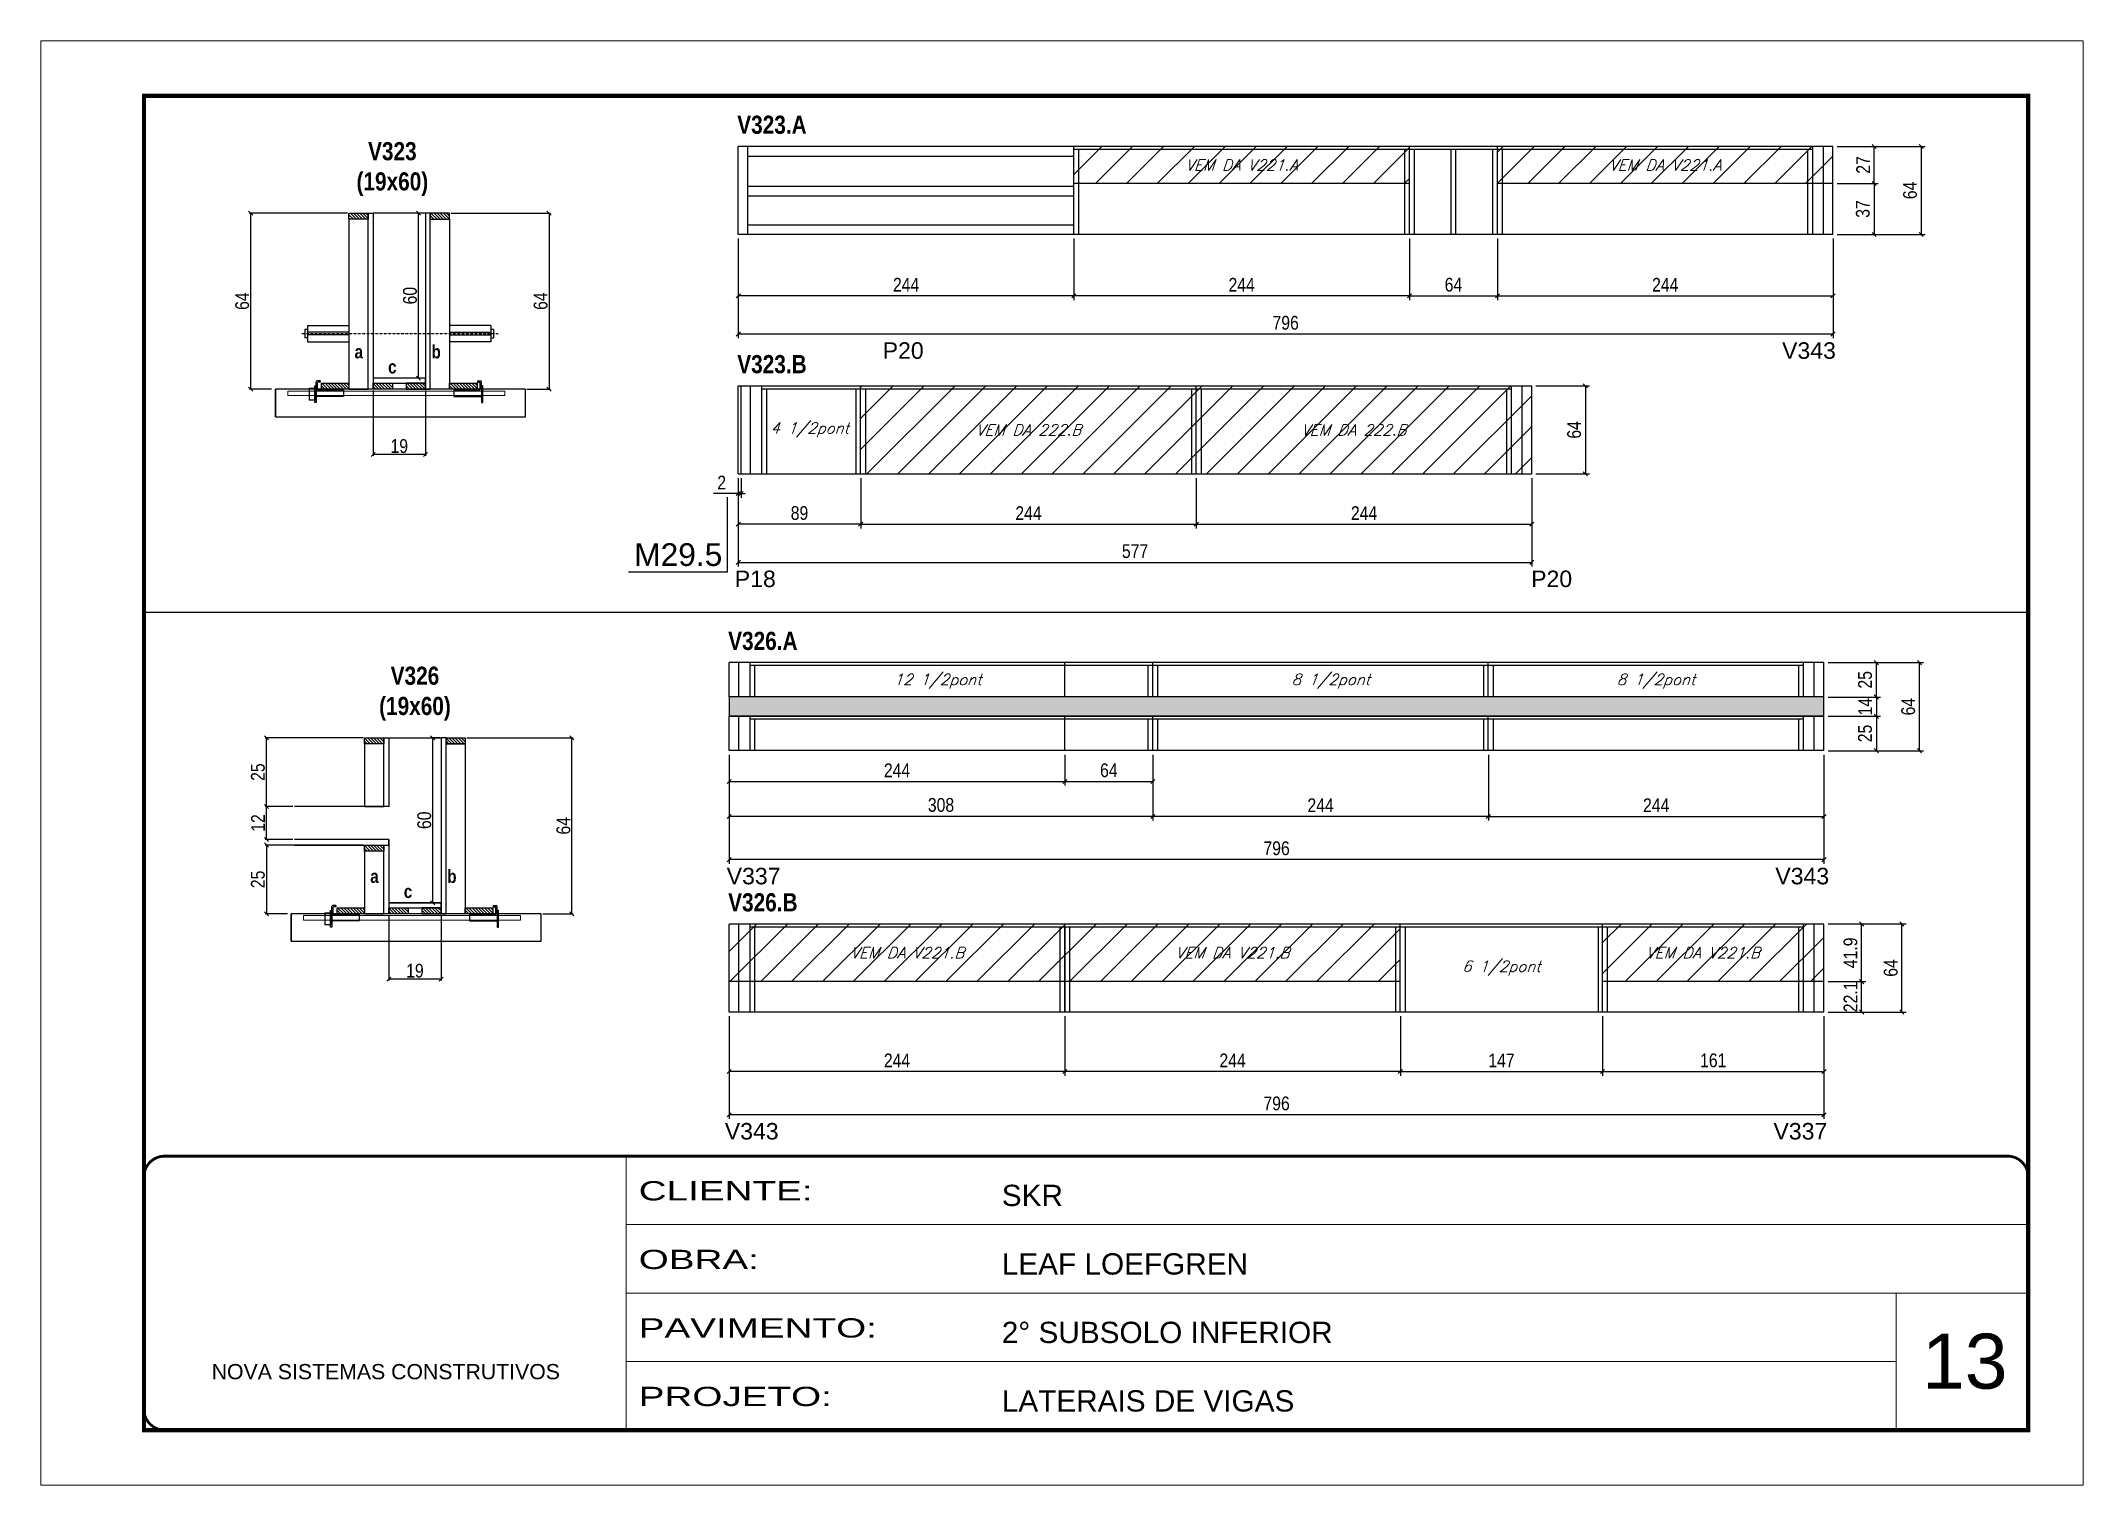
# Model space of a CAD drawing. Extents: x 3309 to 9590, y -2522 to 15424.
# Drawn here: x 3309 to 4794, y 10112 to 11162 of the extents above; entities that cross this region are included whole.
import ezdxf

# ---------------------------------------------------------------- set-up
doc = ezdxf.new("R2010")
doc.units = 0
for name, pattern in [('CONTINUO', [0]), ('DASHED', [0.75, 0.5, -0.25]), ('HIDDEN', [0.375, 0.25, -0.125])]:
    doc.linetypes.add(name, pattern=pattern)
for name, color, linetype in [('5', 5, 'Continuous'), ('barrote', 251, 'Continuous'), ('COTA', 241, 'Continuous'), ('detalhes', 4, 'Continuous'), ('NOMENCLATURA', 7, 'Continuous'), ('Painéis', 200, 'Continuous'), ('presilha', 1, 'Continuous'), ('SARR_2.2x10', 60, 'Continuous'), ('SARR_2.2x7', 40, 'Continuous'), ('SARR_3.5x7', 81, 'Continuous'), ('TENSOR', 3, 'Continuous'), ('texto', 7, 'Continuous')]:
    doc.layers.add(name, color=color, linetype=linetype)
for name, color, linetype, lineweight in [('CARIMBO', 255, 'Continuous', 9), ('CONCRETO', 251, 'Continuous', 25), ('Folhas', 255, 'Continuous', 9), ('Hachura', 251, 'Continuous', 9), ('SARRAFO DE PRESSAO', 251, 'DASHED', 9), ('SCO-___-LAJ', 2, 'Continuous', 0)]:
    doc.layers.add(name, color=color, linetype=linetype, lineweight=lineweight)
doc.styles.add('ARIAL', font='arial.ttf')
doc.styles.add('COTA TECNICA', font='techl___.ttf', dxfattribs={"height": 10})
doc.styles.add('COTA TECNICA 2X', font='techl___.ttf', dxfattribs={"height": 10})
doc.styles.add('Romans', font='romans.shx')
doc.styles.get("Standard").update_dxf_attribs({"font": 'arial.ttf'})
doc.styles.add('TECNICA', font='techb___.ttf', dxfattribs={"height": 10})
doc.styles.add('Tecnologia', font='')
doc.styles.get('Tecnologia').set_extended_font_data('Forgotten Futurist')
doc.dimstyles.new('PAINEL', dxfattribs={"dimtxt": 10, "dimasz": 3, "dimexe": 3, "dimexo": 3, "dimgap": 3, "dimtad": 1, "dimdec": 1, "dimzin": 12, "dimdsep": 46, "dimtxsty": 'COTA TECNICA', "dimblk1": 'OBLIQUE', "dimblk2": 'OBLIQUE', "dimsah": 1, "dimcen": 0.9, "dimclrd": 4, "dimclre": 4, "dimclrt": 240, "dimadec": 1, "dimazin": 3, "dimtfac": 1, "dimtdec": 1, "dimtmove": 0, "dimatfit": 3, "dimfxl": 1, "dimtolj": 1, "dimtzin": 12, "dimarcsym": 0})
doc.dimstyles.new('SECAO', dxfattribs={"dimscale": 0.333333, "dimtxt": 5, "dimasz": 9, "dimexe": 3, "dimexo": 3, "dimgap": 3, "dimtad": 1, "dimdec": 1, "dimlfac": 0.5, "dimzin": 12, "dimdsep": 46, "dimtxsty": 'COTA TECNICA 2X', "dimblk1": 'OBLIQUE', "dimblk2": 'OBLIQUE', "dimsah": 1, "dimcen": 0.9, "dimclrd": 4, "dimclre": 4, "dimclrt": 240, "dimadec": 1, "dimazin": 3, "dimtfac": 1, "dimtdec": 1, "dimtmove": 0, "dimatfit": 3, "dimfxl": 1, "dimtolj": 1, "dimtzin": 12, "dimarcsym": 0})
pattern_1 = [(135, (36786.496, -112603.3136), (-1.122532015, -1.122532015), [])]
pattern_2 = [(135, (36797.9392, -112984.6612), (-1.122532015, -1.122532015), [])]

msp = doc.modelspace()

# ---------------------------------------------------------------- texts
at = {"layer": '5', "linetype": 'Continuous'}
for s, rotation, p in [('P20', 359.99996, (3921.48, 10930.99)), ('V343', 359.99996, (4575.44, 10930.99)), ('P18', 359.99996, (3813.95, 10765.01)), ('P20', 359.99996, (4392.98, 10765.01)), ('V337', 0.00004, (3808.06, 10548.93)), ('V343', 0.00004, (4570.56, 10548.93)), ('V343', 359.99996, (3806.69, 10363.43)), ('V337', 359.99996, (4569.19, 10363.43))]:
    msp.add_text(s, height=12, rotation=rotation, dxfattribs=at).set_placement(p)
at = {"layer": 'CARIMBO', "style": 'ARIAL'}
msp.add_text('13', height=40, dxfattribs=at).set_placement((4677.23, 10182.28))
at = {"layer": 'detalhes', "style": 'TECNICA'}
for s, p in [('a', (3537.48, 10931.29)), ('b', (3593.46, 10931.28)), ('c', (3561.85, 10920.33)), ('b', (3604.9, 10549.94)), ('a', (3548.93, 10549.95)), ('c', (3573.29, 10538.98))]:
    msp.add_text(s, height=9.6, dxfattribs=at).set_placement(p)
at = {"layer": 'NOMENCLATURA', "style": 'TECNICA'}
for s, p in [('V323.A', (3815.75, 11094.57)), ('V323.B', (3815.75, 10920.51)), ('V326.A', (3809.14, 10719.32)), ('V326.B', (3809.14, 10529.27))]:
    msp.add_text(s, height=13.2, dxfattribs=at).set_placement(p)
at = {"layer": 'NOMENCLATURA', "linetype": 'Continuous'}
msp.add_text('M29.5', height=16.5, dxfattribs=at).set_placement((3740.82, 10780.38))
at = {"layer": 'NOMENCLATURA', "char_height": 13.2, "attachment_point": 2, "style": 'TECNICA'}
for s, insert in [('V323\\P(19x60)', (3564.96, 11088.55)), ('V326\\P(19x60)', (3581.4, 10707.2))]:
    msp.add_mtext_dynamic_manual_height_columns(s, width=300.2766, gutter_width=1, heights=[0], dxfattribs=dict(at, insert=insert))
at = {"layer": 'texto', "color": 2, "char_height": 8, "attachment_point": 5, "style": 'Romans'}
for s, insert in [('{\\Q19;\\C256;VEM DA V221.A}', (4182.47, 11071.78)), ('{\\Q19;\\C256;VEM DA V221.A}', (4490.47, 11071.78)), ('{\\Q19;\\C256;4 1/2pont}', (3868.47, 10879.32)), ('{\\Q19;\\C256;VEM DA 222.B}', (4027.47, 10879.32)), ('{\\Q19;\\C256;VEM DA 222.B}', (4263.97, 10879.32)), ('{\\Q19;\\C256;12 1/2pont}', (3961.4, 10696.53)), ('{\\Q19;\\C256;8 1/2pont}', (4247.36, 10696.53)), ('{\\Q19;\\C256;8 1/2pont}', (4483.86, 10696.53)), ('{\\Q19;\\C256;VEM DA V221.B}', (3939.36, 10499.13)), ('{\\Q19;\\C256;VEM DA V221.B}', (4175.86, 10499.13)), ('{\\Q19;\\C256;VEM DA V221.B}', (4517.86, 10499.13)), ('{\\Q19;\\C256;6 1/2pont}', (4371.36, 10488.08))]:
    msp.add_mtext(s, dxfattribs=dict(at, insert=insert))

# ---------------------------------------------------------------- blocks, each defined once
blk = doc.blocks.new('9999999999')
at = {"color": 30, "linetype": 'CONTINUO'}
for p, q in [((98564.6, 34230.2), (98564.6, 34429.4)), ((98564.6, 34379.6), (99584, 34379.6)), ((98564.6, 34329.8), (99488, 34329.8)), ((99584, 34329.8), (99488, 34329.8)), ((99488, 34329.8), (99488, 34230.2)), ((98564.6, 34280), (99488, 34280))]:
    blk.add_line(p, q, dxfattribs=at)
at = {"color": 30, "linetype": 'CONTINUO', "const_width": 2}
blk.add_lwpolyline([(99584, 34230.2), (99584, 34414.4, 0.414214), (99569, 34429.4), (98229, 34429.4, 0.414214), (98214, 34414.4), (98214, 34245.2, 0.414214), (98229, 34230.2), (99584, 34230.2)], format="xyb", dxfattribs=at)
at = {"layer": 'Folhas'}
blk.add_lwpolyline([(98139, 34190.2), (99624, 34190.2), (99624, 35240.2), (98139, 35240.2)], close=True, dxfattribs=at)
at = {"layer": 'Folhas', "color": 30, "const_width": 3}
blk.add_lwpolyline([(98214, 34230.2), (99584, 34230.2), (99584, 35200.2), (98214, 35200.2)], close=True, dxfattribs=at)
at = {"color": 7, "linetype": 'Continuous', "ltscale": 5, "style": 'ARIAL'}
for s, height, p in [('SKR', 15.48, (98837.7, 34393.1)), ('LEAF LOEFGREN', 15.483, (98837.7, 34343.3)), ('2° SUBSOLO INFERIOR', 15.483, (98837.7, 34293.5)), ('NOVA SISTEMAS CONSTRUTIVOS', 11.059, (98263.2, 34267.2)), ('LATERAIS DE VIGAS', 15.483, (98837.7, 34243.7))]:
    blk.add_text(s, height=height, dxfattribs=at).set_placement(p)
at = {"layer": 'Folhas', "color": 7, "style": 'Tecnologia', "width": 1.5}
for s, p in [('CLIENTE:', (98573.7, 34397.2)), ('OBRA:', (98573.7, 34347.3)), ('PAVIMENTO:', (98573.7, 34297.5)), ('PROJETO:', (98573.7, 34247.7))]:
    blk.add_text(s, height=14, dxfattribs=at).set_placement(p)
blk = doc.blocks.new('_Oblique')
at = {"color": 0, "linetype": 'ByBlock', "lineweight": -2}
blk.add_line((-0.5, -0.5), (0.5, 0.5), dxfattribs=at)
blk = doc.blocks.new('*D1331')
at = {"layer": 'COTA', "color": 4, "lineweight": -2, "transparency": 16777216}
for p, q in [((3551, 10907.9), (3551, 10860.4)), ((3589, 10907.9), (3589, 10860.4)), ((3589, 10861.4), (3551, 10861.4))]:
    blk.add_line(p, q, dxfattribs=at)
at = {"layer": 'Defpoints', "color": 0, "transparency": 16777216}
for p in [(3551, 10908.9), (3589, 10908.9), (3551, 10861.4)]:
    blk.add_point(p, dxfattribs=at)
at = {"layer": 'COTA', "color": 4, "lineweight": -2, "transparency": 16777216, "xscale": 3, "yscale": 3, "zscale": 3, "rotation": 180}
blk.add_blockref('_Oblique', (3551, 10861.4), dxfattribs=at)
at = {"layer": 'COTA', "color": 4, "lineweight": -2, "transparency": 16777216, "xscale": 3, "yscale": 3, "zscale": 3}
blk.add_blockref('_Oblique', (3589, 10861.4), dxfattribs=at)
at = {"layer": 'COTA', "color": 240, "transparency": 16777216, "insert": (3570, 10867.5), "char_height": 10, "attachment_point": 5, "style": 'COTA TECNICA 2X'}
blk.add_mtext('\\A1;19', dxfattribs=at)
blk = doc.blocks.new('PRESILHA METÁLICA 1')
at = {"layer": 'presilha'}
for p, q in [((0, 13), (6, 13)), ((0, 13), (0, 0)), ((6, 0), (0, 0)), ((6, 15.5), (7.5, 15.5)), ((6, -2.5), (6, 15.5)), ((6, 13), (6, 0)), ((7.5, 10.6), (7.5, 19.9)), ((7.5, 15.5), (7.5, -2.5)), ((37.5, 4.1), (7.5, 4.1)), ((12, 21), (8.6, 21)), ((9, 11.6), (9, 18.9)), ((12, 19.5), (9.6, 19.5)), ((37.5, 11), (9.6, 11)), ((12, 21), (12, 19.5)), ((37.5, 11), (37.5, 4.1)), ((7.5, -2.5), (6, -2.5))]:
    blk.add_line(p, q, dxfattribs=at)
for centre, radius, start, end in [((8.6, 19.9), 1.14, 90, 180), ((9.6, 18.9), 0.57, 90, 180), ((9.6, 11.6), 0.57, 180, 270)]:
    blk.add_arc(centre, radius, start, end, dxfattribs=at)
blk = doc.blocks.new('PRESILHA METÁLICA 2')
at = {"layer": 'presilha'}
for p, q in [((-5.2, 23.5), (-5.2, 22)), ((-5.2, 23.5), (-1.9, 23.5)), ((-0.8, 14.6), (-0.8, 22.4)), ((-30.8, 13.5), (-30.8, 6.6)), ((-30.8, 13.5), (-2.8, 13.5)), ((-30.8, 6.6), (-0.8, 6.6)), ((-5.2, 22), (-2.8, 22)), ((-2.2, 14.1), (-2.2, 21.4)), ((0.8, 18), (-0.8, 18)), ((-0.8, 18), (-0.8, 0)), ((-0.8, 0), (0.8, 0)), ((0.8, 0), (0.8, 18))]:
    blk.add_line(p, q, dxfattribs=at)
for centre, radius, start, end in [((-1.9, 22.4), 1.14, 0, 90), ((-2.8, 21.4), 0.57, 0, 90), ((-2.8, 14.1), 0.57, 270, 0)]:
    blk.add_arc(centre, radius, start, end, dxfattribs=at)
blk = doc.blocks.new('*D1332')
at = {"layer": 'COTA', "color": 4, "lineweight": -2, "transparency": 16777216}
for p, q in [((3532.4, 11036.9), (3460.9, 11036.9)), ((3461.9, 11036.9), (3461.9, 10908.9)), ((3477.1, 10908.9), (3460.9, 10908.9))]:
    blk.add_line(p, q, dxfattribs=at)
at = {"layer": 'Defpoints', "color": 0, "transparency": 16777216}
for p in [(3533.4, 11036.9), (3461.9, 10908.9), (3478.1, 10908.9)]:
    blk.add_point(p, dxfattribs=at)
at = {"layer": 'COTA', "color": 4, "lineweight": -2, "transparency": 16777216, "xscale": 3, "yscale": 3, "zscale": 3}
for p, rotation in [((3461.9, 11036.9), 90), ((3461.9, 10908.9), 270)]:
    blk.add_blockref('_Oblique', p, dxfattribs=dict(at, rotation=rotation))
at = {"layer": 'COTA', "color": 240, "transparency": 16777216, "insert": (3455.8, 10972.9), "char_height": 10, "attachment_point": 5, "rotation": 90, "style": 'COTA TECNICA 2X'}
blk.add_mtext('\\A1;64', dxfattribs=at)
blk = doc.blocks.new('*D1333')
at = {"layer": 'COTA', "color": 4, "lineweight": -2, "transparency": 16777216}
for p, q in [((3607.6, 11036.9), (3679.9, 11036.9)), ((3678.9, 11036.9), (3678.9, 10908.9)), ((3662.8, 10908.9), (3679.9, 10908.9))]:
    blk.add_line(p, q, dxfattribs=at)
at = {"layer": 'Defpoints', "color": 0, "transparency": 16777216}
for p in [(3606.6, 11036.9), (3661.8, 10908.9), (3678.9, 10908.9)]:
    blk.add_point(p, dxfattribs=at)
at = {"layer": 'COTA', "color": 4, "lineweight": -2, "transparency": 16777216, "xscale": 3, "yscale": 3, "zscale": 3}
for p, rotation in [((3678.9, 11036.9), 90), ((3678.9, 10908.9), 270)]:
    blk.add_blockref('_Oblique', p, dxfattribs=dict(at, rotation=rotation))
at = {"layer": 'COTA', "color": 240, "transparency": 16777216, "insert": (3672.8, 10972.9), "char_height": 10, "attachment_point": 5, "rotation": 90, "style": 'COTA TECNICA 2X'}
blk.add_mtext('\\A1;64', dxfattribs=at)
blk = doc.blocks.new('*D1334')
at = {"layer": 'COTA', "color": 4, "lineweight": -2, "transparency": 16777216}
for p, q in [((3588, 11036.9), (3582.9, 11036.9)), ((3583.9, 10916.9), (3583.9, 11036.9)), ((3588, 10916.9), (3582.9, 10916.9))]:
    blk.add_line(p, q, dxfattribs=at)
at = {"layer": 'Defpoints', "color": 0, "transparency": 16777216}
for p in [(3583.9, 11036.9), (3589, 11036.9), (3589, 10916.9)]:
    blk.add_point(p, dxfattribs=at)
at = {"layer": 'COTA', "color": 4, "lineweight": -2, "transparency": 16777216, "xscale": 3, "yscale": 3, "zscale": 3}
for p, rotation in [((3583.9, 11036.9), 90), ((3583.9, 10916.9), 270)]:
    blk.add_blockref('_Oblique', p, dxfattribs=dict(at, rotation=rotation))
at = {"layer": 'COTA', "color": 240, "transparency": 16777216, "insert": (3577.8, 10976.9), "char_height": 10, "attachment_point": 5, "rotation": 90, "style": 'COTA TECNICA 2X'}
blk.add_mtext('\\A1;60', dxfattribs=at)
blk = doc.blocks.new('*D1336')
at = {"layer": 'COTA', "color": 4, "linetype": 'ByBlock', "lineweight": -2, "transparency": 16777216}
for p, q in [((3816.5, 11018.4), (3816.5, 10973.7)), ((4060.5, 11018.4), (4060.5, 10973.7)), ((4060.5, 10976.7), (3816.5, 10976.7))]:
    blk.add_line(p, q, dxfattribs=at)
at = {"layer": 'Defpoints', "color": 0, "linetype": 'ByBlock', "transparency": 16777216}
for p in [(3816.5, 11021.4), (4060.5, 11021.4), (3816.5, 10976.7)]:
    blk.add_point(p, dxfattribs=at)
at = {"layer": 'COTA', "color": 4, "linetype": 'ByBlock', "lineweight": -2, "transparency": 16777216, "xscale": 3, "yscale": 3, "zscale": 3, "rotation": 180}
blk.add_blockref('_Oblique', (3816.5, 10976.7), dxfattribs=at)
at = {"layer": 'COTA', "color": 4, "linetype": 'ByBlock', "lineweight": -2, "transparency": 16777216, "xscale": 3, "yscale": 3, "zscale": 3}
blk.add_blockref('_Oblique', (4060.5, 10976.7), dxfattribs=at)
at = {"layer": 'COTA', "color": 240, "linetype": 'ByBlock', "transparency": 16777216, "insert": (3938.5, 10984.8), "char_height": 10, "attachment_point": 5, "style": 'COTA TECNICA'}
blk.add_mtext('\\A1;244', dxfattribs=at)
blk = doc.blocks.new('*D1338')
at = {"layer": 'COTA', "color": 4, "linetype": 'ByBlock', "lineweight": -2, "transparency": 16777216}
for p, q in [((3816.5, 11018.4), (3816.5, 10946)), ((4612.5, 11018.4), (4612.5, 10946)), ((4612.5, 10949), (3816.5, 10949))]:
    blk.add_line(p, q, dxfattribs=at)
at = {"layer": 'Defpoints', "color": 0, "linetype": 'ByBlock', "transparency": 16777216}
for p in [(3816.5, 11021.4), (4612.5, 11021.4), (3816.5, 10949)]:
    blk.add_point(p, dxfattribs=at)
at = {"layer": 'COTA', "color": 4, "linetype": 'ByBlock', "lineweight": -2, "transparency": 16777216, "xscale": 3, "yscale": 3, "zscale": 3, "rotation": 180}
blk.add_blockref('_Oblique', (3816.5, 10949), dxfattribs=at)
at = {"layer": 'COTA', "color": 4, "linetype": 'ByBlock', "lineweight": -2, "transparency": 16777216, "xscale": 3, "yscale": 3, "zscale": 3}
blk.add_blockref('_Oblique', (4612.5, 10949), dxfattribs=at)
at = {"layer": 'COTA', "color": 240, "linetype": 'ByBlock', "transparency": 16777216, "insert": (4214.5, 10957.1), "char_height": 10, "attachment_point": 5, "style": 'COTA TECNICA'}
blk.add_mtext('\\A1;796', dxfattribs=at)
blk = doc.blocks.new('*D1339')
at = {"layer": 'COTA', "color": 4, "lineweight": -2, "transparency": 16777216}
for p, q in [((4615.5, 11085.4), (4679.6, 11085.4)), ((4676.6, 11085.4), (4676.6, 11021.4)), ((4615.5, 11021.4), (4679.6, 11021.4))]:
    blk.add_line(p, q, dxfattribs=at)
at = {"layer": 'Defpoints', "color": 0, "transparency": 16777216}
for p in [(4612.5, 11085.4), (4612.5, 11021.4), (4676.6, 11021.4)]:
    blk.add_point(p, dxfattribs=at)
at = {"layer": 'COTA', "color": 4, "lineweight": -2, "transparency": 16777216, "xscale": 3, "yscale": 3, "zscale": 3}
for p, rotation in [((4676.6, 11085.4), 90), ((4676.6, 11021.4), 270)]:
    blk.add_blockref('_Oblique', p, dxfattribs=dict(at, rotation=rotation))
at = {"layer": 'COTA', "color": 240, "transparency": 16777216, "insert": (4668.5, 11053.4), "char_height": 10, "attachment_point": 5, "rotation": 90, "style": 'COTA TECNICA'}
blk.add_mtext('\\A1;64', dxfattribs=at)
blk = doc.blocks.new('*D1337')
at = {"layer": 'COTA', "color": 4, "linetype": 'ByBlock', "lineweight": -2, "transparency": 16777216}
for p, q in [((4060.5, 11018.4), (4060.5, 10973.7)), ((4304.5, 11018.4), (4304.5, 10973.7)), ((4304.5, 10976.7), (4060.5, 10976.7))]:
    blk.add_line(p, q, dxfattribs=at)
at = {"layer": 'Defpoints', "color": 0, "linetype": 'ByBlock', "transparency": 16777216}
for p in [(4060.5, 11021.4), (4304.5, 11021.4), (4060.5, 10976.7)]:
    blk.add_point(p, dxfattribs=at)
at = {"layer": 'COTA', "color": 4, "linetype": 'ByBlock', "lineweight": -2, "transparency": 16777216, "xscale": 3, "yscale": 3, "zscale": 3, "rotation": 180}
blk.add_blockref('_Oblique', (4060.5, 10976.7), dxfattribs=at)
at = {"layer": 'COTA', "color": 4, "linetype": 'ByBlock', "lineweight": -2, "transparency": 16777216, "xscale": 3, "yscale": 3, "zscale": 3}
blk.add_blockref('_Oblique', (4304.5, 10976.7), dxfattribs=at)
at = {"layer": 'COTA', "color": 240, "linetype": 'ByBlock', "transparency": 16777216, "insert": (4182.5, 10984.8), "char_height": 10, "attachment_point": 5, "style": 'COTA TECNICA'}
blk.add_mtext('\\A1;244', dxfattribs=at)
blk = doc.blocks.new('*D1340')
at = {"layer": 'COTA', "color": 4, "lineweight": -2, "transparency": 16777216}
for p, q in [((4304.5, 11018.4), (4304.5, 10973.7)), ((4368.5, 11018.4), (4368.5, 10973.7)), ((4304.5, 10976.7), (4368.5, 10976.7))]:
    blk.add_line(p, q, dxfattribs=at)
at = {"layer": 'Defpoints', "color": 0, "transparency": 16777216}
for p in [(4304.5, 11021.4), (4368.5, 11021.4), (4368.5, 10976.7)]:
    blk.add_point(p, dxfattribs=at)
at = {"layer": 'COTA', "color": 4, "lineweight": -2, "transparency": 16777216, "xscale": 3, "yscale": 3, "zscale": 3, "rotation": 180}
blk.add_blockref('_Oblique', (4304.5, 10976.7), dxfattribs=at)
at = {"layer": 'COTA', "color": 4, "lineweight": -2, "transparency": 16777216, "xscale": 3, "yscale": 3, "zscale": 3}
blk.add_blockref('_Oblique', (4368.5, 10976.7), dxfattribs=at)
at = {"layer": 'COTA', "color": 240, "transparency": 16777216, "insert": (4336.5, 10984.8), "char_height": 10, "attachment_point": 5, "style": 'COTA TECNICA'}
blk.add_mtext('\\A1;64', dxfattribs=at)
blk = doc.blocks.new('*D1341')
at = {"layer": 'COTA', "color": 4, "lineweight": -2, "transparency": 16777216}
for p, q in [((4368.5, 11018.4), (4368.5, 10973.7)), ((4612.5, 11018.4), (4612.5, 10973.7)), ((4368.5, 10976.7), (4612.5, 10976.7))]:
    blk.add_line(p, q, dxfattribs=at)
at = {"layer": 'Defpoints', "color": 0, "transparency": 16777216}
for p in [(4368.5, 11021.4), (4612.5, 11021.4), (4612.5, 10976.7)]:
    blk.add_point(p, dxfattribs=at)
at = {"layer": 'COTA', "color": 4, "lineweight": -2, "transparency": 16777216, "xscale": 3, "yscale": 3, "zscale": 3, "rotation": 180}
blk.add_blockref('_Oblique', (4368.5, 10976.7), dxfattribs=at)
at = {"layer": 'COTA', "color": 4, "lineweight": -2, "transparency": 16777216, "xscale": 3, "yscale": 3, "zscale": 3}
blk.add_blockref('_Oblique', (4612.5, 10976.7), dxfattribs=at)
at = {"layer": 'COTA', "color": 240, "transparency": 16777216, "insert": (4490.5, 10984.8), "char_height": 10, "attachment_point": 5, "style": 'COTA TECNICA'}
blk.add_mtext('\\A1;244', dxfattribs=at)
blk = doc.blocks.new('*D1342')
at = {"layer": 'COTA', "color": 4, "linetype": 'ByBlock', "lineweight": -2, "transparency": 16777216}
for p, q in [((3905.5, 10844.3), (3905.5, 10807.7)), ((4149.5, 10844.3), (4149.5, 10807.7)), ((3905.5, 10810.7), (4149.5, 10810.7))]:
    blk.add_line(p, q, dxfattribs=at)
at = {"layer": 'Defpoints', "color": 0, "linetype": 'ByBlock', "transparency": 16777216}
for p in [(3905.5, 10847.3), (4149.5, 10847.3), (4149.5, 10810.7)]:
    blk.add_point(p, dxfattribs=at)
at = {"layer": 'COTA', "color": 4, "linetype": 'ByBlock', "lineweight": -2, "transparency": 16777216, "xscale": 3, "yscale": 3, "zscale": 3, "rotation": 180}
blk.add_blockref('_Oblique', (3905.5, 10810.7), dxfattribs=at)
at = {"layer": 'COTA', "color": 4, "linetype": 'ByBlock', "lineweight": -2, "transparency": 16777216, "xscale": 3, "yscale": 3, "zscale": 3}
blk.add_blockref('_Oblique', (4149.5, 10810.7), dxfattribs=at)
at = {"layer": 'COTA', "color": 240, "linetype": 'ByBlock', "transparency": 16777216, "insert": (4027.5, 10818.8), "char_height": 10, "attachment_point": 5, "style": 'COTA TECNICA'}
blk.add_mtext('\\A1;244', dxfattribs=at)
blk = doc.blocks.new('*D1343')
at = {"layer": 'COTA', "color": 4, "linetype": 'ByBlock', "lineweight": -2, "transparency": 16777216}
for p, q in [((4149.5, 10844.3), (4149.5, 10807.7)), ((4393.5, 10844.3), (4393.5, 10807.7)), ((4149.5, 10810.7), (4393.5, 10810.7))]:
    blk.add_line(p, q, dxfattribs=at)
at = {"layer": 'Defpoints', "color": 0, "linetype": 'ByBlock', "transparency": 16777216}
for p in [(4149.5, 10847.3), (4393.5, 10847.3), (4393.5, 10810.7)]:
    blk.add_point(p, dxfattribs=at)
at = {"layer": 'COTA', "color": 4, "linetype": 'ByBlock', "lineweight": -2, "transparency": 16777216, "xscale": 3, "yscale": 3, "zscale": 3, "rotation": 180}
blk.add_blockref('_Oblique', (4149.5, 10810.7), dxfattribs=at)
at = {"layer": 'COTA', "color": 4, "linetype": 'ByBlock', "lineweight": -2, "transparency": 16777216, "xscale": 3, "yscale": 3, "zscale": 3}
blk.add_blockref('_Oblique', (4393.5, 10810.7), dxfattribs=at)
at = {"layer": 'COTA', "color": 240, "linetype": 'ByBlock', "transparency": 16777216, "insert": (4271.5, 10818.8), "char_height": 10, "attachment_point": 5, "style": 'COTA TECNICA'}
blk.add_mtext('\\A1;244', dxfattribs=at)
blk = doc.blocks.new('*D1344')
at = {"layer": 'COTA', "color": 4, "linetype": 'ByBlock', "lineweight": -2, "transparency": 16777216}
for p, q in [((3816.5, 10844.3), (3816.5, 10780)), ((4393.5, 10844.3), (4393.5, 10780)), ((3816.5, 10783), (4393.5, 10783))]:
    blk.add_line(p, q, dxfattribs=at)
at = {"layer": 'Defpoints', "color": 0, "linetype": 'ByBlock', "transparency": 16777216}
for p in [(3816.5, 10847.3), (4393.5, 10847.3), (4393.5, 10783)]:
    blk.add_point(p, dxfattribs=at)
at = {"layer": 'COTA', "color": 4, "linetype": 'ByBlock', "lineweight": -2, "transparency": 16777216, "xscale": 3, "yscale": 3, "zscale": 3, "rotation": 180}
blk.add_blockref('_Oblique', (3816.5, 10783), dxfattribs=at)
at = {"layer": 'COTA', "color": 4, "linetype": 'ByBlock', "lineweight": -2, "transparency": 16777216, "xscale": 3, "yscale": 3, "zscale": 3}
blk.add_blockref('_Oblique', (4393.5, 10783), dxfattribs=at)
at = {"layer": 'COTA', "color": 240, "linetype": 'ByBlock', "transparency": 16777216, "insert": (4105, 10791.1), "char_height": 10, "attachment_point": 5, "style": 'COTA TECNICA'}
blk.add_mtext('\\A1;577', dxfattribs=at)
blk = doc.blocks.new('*D1345')
at = {"layer": 'COTA', "color": 4, "lineweight": -2, "transparency": 16777216}
for p, q in [((3816.5, 10844.3), (3816.5, 10807.7)), ((3905.5, 10844.3), (3905.5, 10807.7)), ((3905.5, 10810.7), (3816.5, 10810.7))]:
    blk.add_line(p, q, dxfattribs=at)
at = {"layer": 'Defpoints', "color": 0, "transparency": 16777216}
for p in [(3816.5, 10847.3), (3905.5, 10847.3), (3816.5, 10810.7)]:
    blk.add_point(p, dxfattribs=at)
at = {"layer": 'COTA', "color": 4, "lineweight": -2, "transparency": 16777216, "xscale": 3, "yscale": 3, "zscale": 3, "rotation": 180}
blk.add_blockref('_Oblique', (3816.5, 10810.7), dxfattribs=at)
at = {"layer": 'COTA', "color": 4, "lineweight": -2, "transparency": 16777216, "xscale": 3, "yscale": 3, "zscale": 3}
blk.add_blockref('_Oblique', (3905.5, 10810.7), dxfattribs=at)
at = {"layer": 'COTA', "color": 240, "transparency": 16777216, "insert": (3861, 10818.8), "char_height": 10, "attachment_point": 5, "style": 'COTA TECNICA'}
blk.add_mtext('\\A1;89', dxfattribs=at)
blk = doc.blocks.new('*D1346')
at = {"layer": 'COTA', "color": 4, "lineweight": -2, "transparency": 16777216}
for p, q in [((4396.5, 10911.3), (4435.4, 10911.3)), ((4432.4, 10911.3), (4432.4, 10847.3)), ((4396.5, 10847.3), (4435.4, 10847.3))]:
    blk.add_line(p, q, dxfattribs=at)
at = {"layer": 'Defpoints', "color": 0, "transparency": 16777216}
for p in [(4393.5, 10911.3), (4393.5, 10847.3), (4432.4, 10847.3)]:
    blk.add_point(p, dxfattribs=at)
at = {"layer": 'COTA', "color": 4, "lineweight": -2, "transparency": 16777216, "xscale": 3, "yscale": 3, "zscale": 3}
for p, rotation in [((4432.4, 10911.3), 90), ((4432.4, 10847.3), 270)]:
    blk.add_blockref('_Oblique', p, dxfattribs=dict(at, rotation=rotation))
at = {"layer": 'COTA', "color": 240, "transparency": 16777216, "insert": (4424.3, 10879.3), "char_height": 10, "attachment_point": 5, "rotation": 90, "style": 'COTA TECNICA'}
blk.add_mtext('\\A1;64', dxfattribs=at)
blk = doc.blocks.new('*D1347')
at = {"layer": 'COTA', "color": 4, "lineweight": -2, "transparency": 16777216}
for p, q in [((3816.5, 10844.3), (3816.5, 10830)), ((3818.5, 10844.3), (3818.5, 10830)), ((3816.5, 10833), (3798.4, 10833)), ((3818.5, 10833), (3816.5, 10833)), ((3818.5, 10833), (3821.5, 10833))]:
    blk.add_line(p, q, dxfattribs=at)
at = {"layer": 'Defpoints', "color": 0, "transparency": 16777216}
for p in [(3816.5, 10847.3), (3818.5, 10847.3), (3816.5, 10833)]:
    blk.add_point(p, dxfattribs=at)
at = {"layer": 'COTA', "color": 4, "lineweight": -2, "transparency": 16777216, "xscale": 3, "yscale": 3, "zscale": 3}
blk.add_blockref('_Oblique', (3816.5, 10833), dxfattribs=at)
at = {"layer": 'COTA', "color": 4, "lineweight": -2, "transparency": 16777216, "xscale": 3, "yscale": 3, "zscale": 3, "rotation": 180}
blk.add_blockref('_Oblique', (3818.5, 10833), dxfattribs=at)
at = {"layer": 'COTA', "color": 240, "transparency": 16777216, "insert": (3804.4, 10841), "char_height": 10, "attachment_point": 5, "style": 'COTA TECNICA'}
blk.add_mtext('\\A1;2', dxfattribs=at)
blk = doc.blocks.new('*D1381')
at = {"layer": 'COTA', "color": 4, "lineweight": -2, "transparency": 16777216}
for p, q in [((3562.4, 10526.5), (3562.4, 10479)), ((3600.4, 10526.5), (3600.4, 10479)), ((3600.4, 10480), (3562.4, 10480))]:
    blk.add_line(p, q, dxfattribs=at)
at = {"layer": 'Defpoints', "color": 0, "transparency": 16777216}
for p in [(3562.4, 10527.5), (3600.4, 10527.5), (3562.4, 10480)]:
    blk.add_point(p, dxfattribs=at)
at = {"layer": 'COTA', "color": 4, "lineweight": -2, "transparency": 16777216, "xscale": 3, "yscale": 3, "zscale": 3, "rotation": 180}
blk.add_blockref('_Oblique', (3562.4, 10480), dxfattribs=at)
at = {"layer": 'COTA', "color": 4, "lineweight": -2, "transparency": 16777216, "xscale": 3, "yscale": 3, "zscale": 3}
blk.add_blockref('_Oblique', (3600.4, 10480), dxfattribs=at)
at = {"layer": 'COTA', "color": 240, "transparency": 16777216, "insert": (3581.4, 10486.1), "char_height": 10, "attachment_point": 5, "style": 'COTA TECNICA 2X'}
blk.add_mtext('\\A1;19', dxfattribs=at)
blk = doc.blocks.new('*D1382')
at = {"layer": 'COTA', "color": 4, "lineweight": -2, "transparency": 16777216}
for p, q in [((3543.8, 10577.5), (3472.4, 10577.5)), ((3473.4, 10577.5), (3473.4, 10527.5)), ((3488.6, 10527.5), (3472.4, 10527.5))]:
    blk.add_line(p, q, dxfattribs=at)
at = {"layer": 'Defpoints', "color": 0, "transparency": 16777216}
for p in [(3544.8, 10577.5), (3473.4, 10527.5), (3489.6, 10527.5)]:
    blk.add_point(p, dxfattribs=at)
at = {"layer": 'COTA', "color": 4, "lineweight": -2, "transparency": 16777216, "xscale": 3, "yscale": 3, "zscale": 3}
for p, rotation in [((3473.4, 10577.5), 90), ((3473.4, 10527.5), 270)]:
    blk.add_blockref('_Oblique', p, dxfattribs=dict(at, rotation=rotation))
at = {"layer": 'COTA', "color": 240, "transparency": 16777216, "insert": (3467.2, 10552.5), "char_height": 10, "attachment_point": 5, "rotation": 90, "style": 'COTA TECNICA 2X'}
blk.add_mtext('\\A1;25', dxfattribs=at)
blk = doc.blocks.new('*D1383')
at = {"layer": 'COTA', "color": 4, "lineweight": -2, "transparency": 16777216}
for p, q in [((3492.7, 10605.5), (3472.4, 10605.5)), ((3473.4, 10581.5), (3473.4, 10605.5)), ((3492.7, 10581.5), (3472.4, 10581.5))]:
    blk.add_line(p, q, dxfattribs=at)
at = {"layer": 'Defpoints', "color": 0, "transparency": 16777216}
for p in [(3473.4, 10605.5), (3493.7, 10605.5), (3493.7, 10581.5)]:
    blk.add_point(p, dxfattribs=at)
at = {"layer": 'COTA', "color": 4, "lineweight": -2, "transparency": 16777216, "xscale": 3, "yscale": 3, "zscale": 3}
for p, rotation in [((3473.4, 10605.5), 90), ((3473.4, 10581.5), 270)]:
    blk.add_blockref('_Oblique', p, dxfattribs=dict(at, rotation=rotation))
at = {"layer": 'COTA', "color": 240, "transparency": 16777216, "insert": (3467.3, 10593.5), "char_height": 10, "attachment_point": 5, "rotation": 90, "style": 'COTA TECNICA 2X'}
blk.add_mtext('\\A1;12', dxfattribs=at)
blk = doc.blocks.new('*D1384')
at = {"layer": 'COTA', "color": 4, "lineweight": -2, "transparency": 16777216}
for p, q in [((3543.8, 10655.5), (3472.4, 10655.5)), ((3473.4, 10605.5), (3473.4, 10655.5)), ((3492.7, 10605.5), (3472.4, 10605.5))]:
    blk.add_line(p, q, dxfattribs=at)
at = {"layer": 'Defpoints', "color": 0, "transparency": 16777216}
for p in [(3473.4, 10655.5), (3544.8, 10655.5), (3493.7, 10605.5)]:
    blk.add_point(p, dxfattribs=at)
at = {"layer": 'COTA', "color": 4, "lineweight": -2, "transparency": 16777216, "xscale": 3, "yscale": 3, "zscale": 3}
for p, rotation in [((3473.4, 10655.5), 90), ((3473.4, 10605.5), 270)]:
    blk.add_blockref('_Oblique', p, dxfattribs=dict(at, rotation=rotation))
at = {"layer": 'COTA', "color": 240, "transparency": 16777216, "insert": (3467.2, 10630.5), "char_height": 10, "attachment_point": 5, "rotation": 90, "style": 'COTA TECNICA 2X'}
blk.add_mtext('\\A1;25', dxfattribs=at)
blk = doc.blocks.new('*D1385')
at = {"layer": 'COTA', "color": 4, "lineweight": -2, "transparency": 16777216}
for p, q in [((3619, 10655.5), (3696.5, 10655.5)), ((3695.5, 10527.5), (3695.5, 10655.5)), ((3674.3, 10527.5), (3696.5, 10527.5))]:
    blk.add_line(p, q, dxfattribs=at)
at = {"layer": 'Defpoints', "color": 0, "transparency": 16777216}
for p in [(3618, 10655.5), (3695.5, 10655.5), (3673.3, 10527.5)]:
    blk.add_point(p, dxfattribs=at)
at = {"layer": 'COTA', "color": 4, "lineweight": -2, "transparency": 16777216, "xscale": 3, "yscale": 3, "zscale": 3}
for p, rotation in [((3695.5, 10655.5), 90), ((3695.5, 10527.5), 270)]:
    blk.add_blockref('_Oblique', p, dxfattribs=dict(at, rotation=rotation))
at = {"layer": 'COTA', "color": 240, "transparency": 16777216, "insert": (3689.4, 10591.5), "char_height": 10, "attachment_point": 5, "rotation": 90, "style": 'COTA TECNICA 2X'}
blk.add_mtext('\\A1;64', dxfattribs=at)
blk = doc.blocks.new('*D1386')
at = {"layer": 'COTA', "color": 4, "lineweight": -2, "transparency": 16777216}
for p, q in [((3599.4, 10655.5), (3593.3, 10655.5)), ((3594.3, 10535.5), (3594.3, 10655.5)), ((3599.4, 10535.5), (3593.3, 10535.5))]:
    blk.add_line(p, q, dxfattribs=at)
at = {"layer": 'Defpoints', "color": 0, "transparency": 16777216}
for p in [(3594.3, 10655.5), (3600.4, 10655.5), (3600.4, 10535.5)]:
    blk.add_point(p, dxfattribs=at)
at = {"layer": 'COTA', "color": 4, "lineweight": -2, "transparency": 16777216, "xscale": 3, "yscale": 3, "zscale": 3}
for p, rotation in [((3594.3, 10655.5), 90), ((3594.3, 10535.5), 270)]:
    blk.add_blockref('_Oblique', p, dxfattribs=dict(at, rotation=rotation))
at = {"layer": 'COTA', "color": 240, "transparency": 16777216, "insert": (3588.2, 10595.5), "char_height": 10, "attachment_point": 5, "rotation": 90, "style": 'COTA TECNICA 2X'}
blk.add_mtext('\\A1;60', dxfattribs=at)
blk = doc.blocks.new('*D1387')
at = {"layer": 'COTA', "color": 4, "linetype": 'ByBlock', "lineweight": -2, "transparency": 16777216}
for p, q in [((4117.9, 10643.1), (4117.9, 10595.3)), ((4361.9, 10643.1), (4361.9, 10595.3)), ((4361.9, 10598.3), (4117.9, 10598.3))]:
    blk.add_line(p, q, dxfattribs=at)
at = {"layer": 'Defpoints', "color": 0, "linetype": 'ByBlock', "transparency": 16777216}
for p in [(4117.9, 10646.1), (4361.9, 10646.1), (4117.9, 10598.3)]:
    blk.add_point(p, dxfattribs=at)
at = {"layer": 'COTA', "color": 4, "linetype": 'ByBlock', "lineweight": -2, "transparency": 16777216, "xscale": 3, "yscale": 3, "zscale": 3, "rotation": 180}
blk.add_blockref('_Oblique', (4117.9, 10598.3), dxfattribs=at)
at = {"layer": 'COTA', "color": 4, "linetype": 'ByBlock', "lineweight": -2, "transparency": 16777216, "xscale": 3, "yscale": 3, "zscale": 3}
blk.add_blockref('_Oblique', (4361.9, 10598.3), dxfattribs=at)
at = {"layer": 'COTA', "color": 240, "linetype": 'ByBlock', "transparency": 16777216, "insert": (4239.9, 10606.4), "char_height": 10, "attachment_point": 5, "style": 'COTA TECNICA'}
blk.add_mtext('\\A1;244', dxfattribs=at)
blk = doc.blocks.new('*D1388')
at = {"layer": 'COTA', "color": 4, "linetype": 'ByBlock', "lineweight": -2, "transparency": 16777216}
for p, q in [((3809.9, 10643.1), (3809.9, 10595.3)), ((4117.9, 10643.1), (4117.9, 10595.3)), ((4117.9, 10598.3), (3809.9, 10598.3))]:
    blk.add_line(p, q, dxfattribs=at)
at = {"layer": 'Defpoints', "color": 0, "linetype": 'ByBlock', "transparency": 16777216}
for p in [(3809.9, 10646.1), (4117.9, 10646.1), (3809.9, 10598.3)]:
    blk.add_point(p, dxfattribs=at)
at = {"layer": 'COTA', "color": 4, "linetype": 'ByBlock', "lineweight": -2, "transparency": 16777216, "xscale": 3, "yscale": 3, "zscale": 3, "rotation": 180}
blk.add_blockref('_Oblique', (3809.9, 10598.3), dxfattribs=at)
at = {"layer": 'COTA', "color": 4, "linetype": 'ByBlock', "lineweight": -2, "transparency": 16777216, "xscale": 3, "yscale": 3, "zscale": 3}
blk.add_blockref('_Oblique', (4117.9, 10598.3), dxfattribs=at)
at = {"layer": 'COTA', "color": 240, "linetype": 'ByBlock', "transparency": 16777216, "insert": (3963.9, 10606.6), "char_height": 10, "attachment_point": 5, "style": 'COTA TECNICA'}
blk.add_mtext('\\A1;308', dxfattribs=at)
blk = doc.blocks.new('*D1389')
at = {"layer": 'COTA', "color": 4, "linetype": 'ByBlock', "lineweight": -2, "transparency": 16777216}
for p, q in [((3809.9, 10643.1), (3809.9, 10563.9)), ((4605.9, 10643.1), (4605.9, 10563.9)), ((4605.9, 10566.9), (3809.9, 10566.9))]:
    blk.add_line(p, q, dxfattribs=at)
at = {"layer": 'Defpoints', "color": 0, "linetype": 'ByBlock', "transparency": 16777216}
for p in [(3809.9, 10646.1), (4605.9, 10646.1), (3809.9, 10566.9)]:
    blk.add_point(p, dxfattribs=at)
at = {"layer": 'COTA', "color": 4, "linetype": 'ByBlock', "lineweight": -2, "transparency": 16777216, "xscale": 3, "yscale": 3, "zscale": 3, "rotation": 180}
blk.add_blockref('_Oblique', (3809.9, 10566.9), dxfattribs=at)
at = {"layer": 'COTA', "color": 4, "linetype": 'ByBlock', "lineweight": -2, "transparency": 16777216, "xscale": 3, "yscale": 3, "zscale": 3}
blk.add_blockref('_Oblique', (4605.9, 10566.9), dxfattribs=at)
at = {"layer": 'COTA', "color": 240, "linetype": 'ByBlock', "transparency": 16777216, "insert": (4207.9, 10575.1), "char_height": 10, "attachment_point": 5, "style": 'COTA TECNICA'}
blk.add_mtext('\\A1;796', dxfattribs=at)
blk = doc.blocks.new('*D1390')
at = {"layer": 'COTA', "color": 4, "lineweight": -2, "transparency": 16777216}
for p, q in [((4361.9, 10643.1), (4361.9, 10595.3)), ((4605.9, 10643.1), (4605.9, 10595.3)), ((4361.9, 10598.3), (4605.9, 10598.3))]:
    blk.add_line(p, q, dxfattribs=at)
at = {"layer": 'Defpoints', "color": 0, "transparency": 16777216}
for p in [(4361.9, 10646.1), (4605.9, 10646.1), (4605.9, 10598.3)]:
    blk.add_point(p, dxfattribs=at)
at = {"layer": 'COTA', "color": 4, "lineweight": -2, "transparency": 16777216, "xscale": 3, "yscale": 3, "zscale": 3, "rotation": 180}
blk.add_blockref('_Oblique', (4361.9, 10598.3), dxfattribs=at)
at = {"layer": 'COTA', "color": 4, "lineweight": -2, "transparency": 16777216, "xscale": 3, "yscale": 3, "zscale": 3}
blk.add_blockref('_Oblique', (4605.9, 10598.3), dxfattribs=at)
at = {"layer": 'COTA', "color": 240, "transparency": 16777216, "insert": (4483.9, 10606.4), "char_height": 10, "attachment_point": 5, "style": 'COTA TECNICA'}
blk.add_mtext('\\A1;244', dxfattribs=at)
blk = doc.blocks.new('*D1391')
at = {"layer": 'COTA', "color": 4, "lineweight": -2, "transparency": 16777216}
for p, q in [((4608.9, 10710.1), (4647, 10710.1)), ((4644, 10685.1), (4644, 10710.1)), ((4608.9, 10685.1), (4647, 10685.1))]:
    blk.add_line(p, q, dxfattribs=at)
at = {"layer": 'Defpoints', "color": 0, "transparency": 16777216}
for p in [(4605.9, 10710.1), (4644, 10710.1), (4605.9, 10685.1)]:
    blk.add_point(p, dxfattribs=at)
at = {"layer": 'COTA', "color": 4, "lineweight": -2, "transparency": 16777216, "xscale": 3, "yscale": 3, "zscale": 3}
for p, rotation in [((4644, 10710.1), 90), ((4644, 10685.1), 270)]:
    blk.add_blockref('_Oblique', p, dxfattribs=dict(at, rotation=rotation))
at = {"layer": 'COTA', "color": 240, "transparency": 16777216, "insert": (4635.8, 10697.6), "char_height": 10, "attachment_point": 5, "rotation": 90, "style": 'COTA TECNICA'}
blk.add_mtext('\\A1;25', dxfattribs=at)
blk = doc.blocks.new('*D1392')
at = {"layer": 'COTA', "color": 4, "lineweight": -2, "transparency": 16777216}
for p, q in [((4608.9, 10685.1), (4647, 10685.1)), ((4644, 10685.1), (4644, 10671.1)), ((4608.9, 10671.1), (4647, 10671.1))]:
    blk.add_line(p, q, dxfattribs=at)
at = {"layer": 'Defpoints', "color": 0, "transparency": 16777216}
for p in [(4605.9, 10685.1), (4605.9, 10671.1), (4644, 10671.1)]:
    blk.add_point(p, dxfattribs=at)
at = {"layer": 'COTA', "color": 4, "lineweight": -2, "transparency": 16777216, "xscale": 3, "yscale": 3, "zscale": 3}
for p, rotation in [((4644, 10685.1), 90), ((4644, 10671.1), 270)]:
    blk.add_blockref('_Oblique', p, dxfattribs=dict(at, rotation=rotation))
at = {"layer": 'COTA', "color": 240, "transparency": 16777216, "insert": (4635.9, 10678.1), "char_height": 10, "attachment_point": 5, "rotation": 90, "style": 'COTA TECNICA'}
blk.add_mtext('\\A1;14', dxfattribs=at)
blk = doc.blocks.new('*D1393')
at = {"layer": 'COTA', "color": 4, "lineweight": -2, "transparency": 16777216}
for p, q in [((4608.9, 10671.1), (4647, 10671.1)), ((4644, 10671.1), (4644, 10646.1)), ((4608.9, 10646.1), (4647, 10646.1))]:
    blk.add_line(p, q, dxfattribs=at)
at = {"layer": 'Defpoints', "color": 0, "transparency": 16777216}
for p in [(4605.9, 10671.1), (4605.9, 10646.1), (4644, 10646.1)]:
    blk.add_point(p, dxfattribs=at)
at = {"layer": 'COTA', "color": 4, "lineweight": -2, "transparency": 16777216, "xscale": 3, "yscale": 3, "zscale": 3}
for p, rotation in [((4644, 10671.1), 90), ((4644, 10646.1), 270)]:
    blk.add_blockref('_Oblique', p, dxfattribs=dict(at, rotation=rotation))
at = {"layer": 'COTA', "color": 240, "transparency": 16777216, "insert": (4635.8, 10658.6), "char_height": 10, "attachment_point": 5, "rotation": 90, "style": 'COTA TECNICA'}
blk.add_mtext('\\A1;25', dxfattribs=at)
blk = doc.blocks.new('*D1394')
at = {"layer": 'COTA', "color": 4, "lineweight": -2, "transparency": 16777216}
for p, q in [((4608.9, 10710.1), (4678.3, 10710.1)), ((4675.3, 10646.1), (4675.3, 10710.1)), ((4608.9, 10646.1), (4678.3, 10646.1))]:
    blk.add_line(p, q, dxfattribs=at)
at = {"layer": 'Defpoints', "color": 0, "transparency": 16777216}
for p in [(4605.9, 10710.1), (4675.3, 10710.1), (4605.9, 10646.1)]:
    blk.add_point(p, dxfattribs=at)
at = {"layer": 'COTA', "color": 4, "lineweight": -2, "transparency": 16777216, "xscale": 3, "yscale": 3, "zscale": 3}
for p, rotation in [((4675.3, 10710.1), 90), ((4675.3, 10646.1), 270)]:
    blk.add_blockref('_Oblique', p, dxfattribs=dict(at, rotation=rotation))
at = {"layer": 'COTA', "color": 240, "transparency": 16777216, "insert": (4667.2, 10678.1), "char_height": 10, "attachment_point": 5, "rotation": 90, "style": 'COTA TECNICA'}
blk.add_mtext('\\A1;64', dxfattribs=at)
blk = doc.blocks.new('*D1395')
at = {"layer": 'COTA', "color": 4, "lineweight": -2, "transparency": 16777216}
for p, q in [((3809.9, 10643.1), (3809.9, 10620.7)), ((4053.9, 10643.1), (4053.9, 10620.7)), ((3809.9, 10623.7), (4053.9, 10623.7))]:
    blk.add_line(p, q, dxfattribs=at)
at = {"layer": 'Defpoints', "color": 0, "transparency": 16777216}
for p in [(3809.9, 10646.1), (4053.9, 10646.1), (4053.9, 10623.7)]:
    blk.add_point(p, dxfattribs=at)
at = {"layer": 'COTA', "color": 4, "lineweight": -2, "transparency": 16777216, "xscale": 3, "yscale": 3, "zscale": 3, "rotation": 180}
blk.add_blockref('_Oblique', (3809.9, 10623.7), dxfattribs=at)
at = {"layer": 'COTA', "color": 4, "lineweight": -2, "transparency": 16777216, "xscale": 3, "yscale": 3, "zscale": 3}
blk.add_blockref('_Oblique', (4053.9, 10623.7), dxfattribs=at)
at = {"layer": 'COTA', "color": 240, "transparency": 16777216, "insert": (3931.9, 10631.8), "char_height": 10, "attachment_point": 5, "style": 'COTA TECNICA'}
blk.add_mtext('\\A1;244', dxfattribs=at)
blk = doc.blocks.new('*D1396')
at = {"layer": 'COTA', "color": 4, "lineweight": -2, "transparency": 16777216}
for p, q in [((4053.9, 10643.1), (4053.9, 10620.7)), ((4117.9, 10643.1), (4117.9, 10620.7)), ((4053.9, 10623.7), (4117.9, 10623.7))]:
    blk.add_line(p, q, dxfattribs=at)
at = {"layer": 'Defpoints', "color": 0, "transparency": 16777216}
for p in [(4053.9, 10646.1), (4117.9, 10646.1), (4117.9, 10623.7)]:
    blk.add_point(p, dxfattribs=at)
at = {"layer": 'COTA', "color": 4, "lineweight": -2, "transparency": 16777216, "xscale": 3, "yscale": 3, "zscale": 3, "rotation": 180}
blk.add_blockref('_Oblique', (4053.9, 10623.7), dxfattribs=at)
at = {"layer": 'COTA', "color": 4, "lineweight": -2, "transparency": 16777216, "xscale": 3, "yscale": 3, "zscale": 3}
blk.add_blockref('_Oblique', (4117.9, 10623.7), dxfattribs=at)
at = {"layer": 'COTA', "color": 240, "transparency": 16777216, "insert": (4085.9, 10631.8), "char_height": 10, "attachment_point": 5, "style": 'COTA TECNICA'}
blk.add_mtext('\\A1;64', dxfattribs=at)
blk = doc.blocks.new('*D1397')
at = {"layer": 'COTA', "color": 4, "linetype": 'ByBlock', "lineweight": -2, "transparency": 16777216}
for p, q in [((4053.9, 10453.1), (4053.9, 10409.8)), ((4297.9, 10453.1), (4297.9, 10409.8)), ((4297.9, 10412.8), (4053.9, 10412.8))]:
    blk.add_line(p, q, dxfattribs=at)
at = {"layer": 'Defpoints', "color": 0, "linetype": 'ByBlock', "transparency": 16777216}
for p in [(4053.9, 10456.1), (4297.9, 10456.1), (4053.9, 10412.8)]:
    blk.add_point(p, dxfattribs=at)
at = {"layer": 'COTA', "color": 4, "linetype": 'ByBlock', "lineweight": -2, "transparency": 16777216, "xscale": 3, "yscale": 3, "zscale": 3, "rotation": 180}
blk.add_blockref('_Oblique', (4053.9, 10412.8), dxfattribs=at)
at = {"layer": 'COTA', "color": 4, "linetype": 'ByBlock', "lineweight": -2, "transparency": 16777216, "xscale": 3, "yscale": 3, "zscale": 3}
blk.add_blockref('_Oblique', (4297.9, 10412.8), dxfattribs=at)
at = {"layer": 'COTA', "color": 240, "linetype": 'ByBlock', "transparency": 16777216, "insert": (4175.9, 10420.9), "char_height": 10, "attachment_point": 5, "style": 'COTA TECNICA'}
blk.add_mtext('\\A1;244', dxfattribs=at)
blk = doc.blocks.new('*D1398')
at = {"layer": 'COTA', "color": 4, "linetype": 'ByBlock', "lineweight": -2, "transparency": 16777216}
for p, q in [((3809.9, 10453.1), (3809.9, 10409.8)), ((4053.9, 10453.1), (4053.9, 10409.8)), ((4053.9, 10412.8), (3809.9, 10412.8))]:
    blk.add_line(p, q, dxfattribs=at)
at = {"layer": 'Defpoints', "color": 0, "linetype": 'ByBlock', "transparency": 16777216}
for p in [(3809.9, 10456.1), (4053.9, 10456.1), (3809.9, 10412.8)]:
    blk.add_point(p, dxfattribs=at)
at = {"layer": 'COTA', "color": 4, "linetype": 'ByBlock', "lineweight": -2, "transparency": 16777216, "xscale": 3, "yscale": 3, "zscale": 3, "rotation": 180}
blk.add_blockref('_Oblique', (3809.9, 10412.8), dxfattribs=at)
at = {"layer": 'COTA', "color": 4, "linetype": 'ByBlock', "lineweight": -2, "transparency": 16777216, "xscale": 3, "yscale": 3, "zscale": 3}
blk.add_blockref('_Oblique', (4053.9, 10412.8), dxfattribs=at)
at = {"layer": 'COTA', "color": 240, "linetype": 'ByBlock', "transparency": 16777216, "insert": (3931.9, 10420.9), "char_height": 10, "attachment_point": 5, "style": 'COTA TECNICA'}
blk.add_mtext('\\A1;244', dxfattribs=at)
blk = doc.blocks.new('*D1399')
at = {"layer": 'COTA', "color": 4, "linetype": 'ByBlock', "lineweight": -2, "transparency": 16777216}
for p, q in [((3809.9, 10453.1), (3809.9, 10378.4)), ((4605.9, 10453.1), (4605.9, 10378.4)), ((4605.9, 10381.4), (3809.9, 10381.4))]:
    blk.add_line(p, q, dxfattribs=at)
at = {"layer": 'Defpoints', "color": 0, "linetype": 'ByBlock', "transparency": 16777216}
for p in [(3809.9, 10456.1), (4605.9, 10456.1), (3809.9, 10381.4)]:
    blk.add_point(p, dxfattribs=at)
at = {"layer": 'COTA', "color": 4, "linetype": 'ByBlock', "lineweight": -2, "transparency": 16777216, "xscale": 3, "yscale": 3, "zscale": 3, "rotation": 180}
blk.add_blockref('_Oblique', (3809.9, 10381.4), dxfattribs=at)
at = {"layer": 'COTA', "color": 4, "linetype": 'ByBlock', "lineweight": -2, "transparency": 16777216, "xscale": 3, "yscale": 3, "zscale": 3}
blk.add_blockref('_Oblique', (4605.9, 10381.4), dxfattribs=at)
at = {"layer": 'COTA', "color": 240, "linetype": 'ByBlock', "transparency": 16777216, "insert": (4207.9, 10389.6), "char_height": 10, "attachment_point": 5, "style": 'COTA TECNICA'}
blk.add_mtext('\\A1;796', dxfattribs=at)
blk = doc.blocks.new('*D1400')
at = {"layer": 'COTA', "color": 4, "lineweight": -2, "transparency": 16777216}
for p, q in [((4297.9, 10453.1), (4297.9, 10409.8)), ((4444.9, 10453.1), (4444.9, 10409.8)), ((4297.9, 10412.8), (4444.9, 10412.8))]:
    blk.add_line(p, q, dxfattribs=at)
at = {"layer": 'Defpoints', "color": 0, "transparency": 16777216}
for p in [(4297.9, 10456.1), (4444.9, 10456.1), (4444.9, 10412.8)]:
    blk.add_point(p, dxfattribs=at)
at = {"layer": 'COTA', "color": 4, "lineweight": -2, "transparency": 16777216, "xscale": 3, "yscale": 3, "zscale": 3, "rotation": 180}
blk.add_blockref('_Oblique', (4297.9, 10412.8), dxfattribs=at)
at = {"layer": 'COTA', "color": 4, "lineweight": -2, "transparency": 16777216, "xscale": 3, "yscale": 3, "zscale": 3}
blk.add_blockref('_Oblique', (4444.9, 10412.8), dxfattribs=at)
at = {"layer": 'COTA', "color": 240, "transparency": 16777216, "insert": (4371.4, 10420.9), "char_height": 10, "attachment_point": 5, "style": 'COTA TECNICA'}
blk.add_mtext('\\A1;147', dxfattribs=at)
blk = doc.blocks.new('*D1401')
at = {"layer": 'COTA', "color": 4, "lineweight": -2, "transparency": 16777216}
for p, q in [((4608.9, 10520.1), (4665.6, 10520.1)), ((4662.6, 10456.1), (4662.6, 10520.1)), ((4608.9, 10456.1), (4665.6, 10456.1))]:
    blk.add_line(p, q, dxfattribs=at)
at = {"layer": 'Defpoints', "color": 0, "transparency": 16777216}
for p in [(4605.9, 10520.1), (4662.6, 10520.1), (4605.9, 10456.1)]:
    blk.add_point(p, dxfattribs=at)
at = {"layer": 'COTA', "color": 4, "lineweight": -2, "transparency": 16777216, "xscale": 3, "yscale": 3, "zscale": 3}
for p, rotation in [((4662.6, 10520.1), 90), ((4662.6, 10456.1), 270)]:
    blk.add_blockref('_Oblique', p, dxfattribs=dict(at, rotation=rotation))
at = {"layer": 'COTA', "color": 240, "transparency": 16777216, "insert": (4654.5, 10488.1), "char_height": 10, "attachment_point": 5, "rotation": 90, "style": 'COTA TECNICA'}
blk.add_mtext('\\A1;64', dxfattribs=at)
blk = doc.blocks.new('*D1807')
at = {"layer": 'COTA', "color": 4, "lineweight": -2, "transparency": 16777216}
for p, q in [((4615.5, 11058.4), (4645.4, 11058.4)), ((4642.4, 11058.4), (4642.4, 11021.4)), ((4615.5, 11021.4), (4645.4, 11021.4))]:
    blk.add_line(p, q, dxfattribs=at)
at = {"layer": 'Defpoints', "color": 0, "transparency": 16777216}
for p in [(4612.5, 11058.4), (4612.5, 11021.4), (4642.4, 11021.4)]:
    blk.add_point(p, dxfattribs=at)
at = {"layer": 'COTA', "color": 4, "lineweight": -2, "transparency": 16777216, "xscale": 3, "yscale": 3, "zscale": 3}
for p, rotation in [((4642.4, 11058.4), 90), ((4642.4, 11021.4), 270)]:
    blk.add_blockref('_Oblique', p, dxfattribs=dict(at, rotation=rotation))
at = {"layer": 'COTA', "color": 240, "transparency": 16777216, "insert": (4634.2, 11039.9), "char_height": 10, "attachment_point": 5, "rotation": 90, "style": 'COTA TECNICA'}
blk.add_mtext('\\A1;37', dxfattribs=at)
blk = doc.blocks.new('*D1808')
at = {"layer": 'COTA', "color": 4, "lineweight": -2, "transparency": 16777216}
for p, q in [((4615.5, 11085.4), (4645.4, 11085.4)), ((4642.4, 11058.4), (4642.4, 11085.4)), ((4615.5, 11058.4), (4645.4, 11058.4))]:
    blk.add_line(p, q, dxfattribs=at)
at = {"layer": 'Defpoints', "color": 0, "transparency": 16777216}
for p in [(4612.5, 11085.4), (4642.4, 11085.4), (4612.5, 11058.4)]:
    blk.add_point(p, dxfattribs=at)
at = {"layer": 'COTA', "color": 4, "lineweight": -2, "transparency": 16777216, "xscale": 3, "yscale": 3, "zscale": 3}
for p, rotation in [((4642.4, 11085.4), 90), ((4642.4, 11058.4), 270)]:
    blk.add_blockref('_Oblique', p, dxfattribs=dict(at, rotation=rotation))
at = {"layer": 'COTA', "color": 240, "transparency": 16777216, "insert": (4634.4, 11071.9), "char_height": 10, "attachment_point": 5, "rotation": 90, "style": 'COTA TECNICA'}
blk.add_mtext('\\A1;27', dxfattribs=at)
blk = doc.blocks.new('*D1809')
at = {"layer": 'COTA', "color": 4, "lineweight": -2, "transparency": 16777216}
for p, q in [((4444.9, 10453.1), (4444.9, 10409.8)), ((4605.9, 10453.1), (4605.9, 10409.8)), ((4444.9, 10412.8), (4605.9, 10412.8))]:
    blk.add_line(p, q, dxfattribs=at)
at = {"layer": 'Defpoints', "color": 0, "transparency": 16777216}
for p in [(4444.9, 10456.1), (4605.9, 10456.1), (4605.9, 10412.8)]:
    blk.add_point(p, dxfattribs=at)
at = {"layer": 'COTA', "color": 4, "lineweight": -2, "transparency": 16777216, "xscale": 3, "yscale": 3, "zscale": 3, "rotation": 180}
blk.add_blockref('_Oblique', (4444.9, 10412.8), dxfattribs=at)
at = {"layer": 'COTA', "color": 4, "lineweight": -2, "transparency": 16777216, "xscale": 3, "yscale": 3, "zscale": 3}
blk.add_blockref('_Oblique', (4605.9, 10412.8), dxfattribs=at)
at = {"layer": 'COTA', "color": 240, "transparency": 16777216, "insert": (4525.4, 10420.9), "char_height": 10, "attachment_point": 5, "style": 'COTA TECNICA'}
blk.add_mtext('\\A1;161', dxfattribs=at)
blk = doc.blocks.new('*D1810')
at = {"layer": 'COTA', "color": 4, "lineweight": -2, "transparency": 16777216}
for p, q in [((4608.9, 10478.2), (4636.3, 10478.2)), ((4633.3, 10456.1), (4633.3, 10478.2)), ((4608.9, 10456.1), (4636.3, 10456.1))]:
    blk.add_line(p, q, dxfattribs=at)
at = {"layer": 'Defpoints', "color": 0, "transparency": 16777216}
for p in [(4605.9, 10478.2), (4633.3, 10478.2), (4605.9, 10456.1)]:
    blk.add_point(p, dxfattribs=at)
at = {"layer": 'COTA', "color": 4, "lineweight": -2, "transparency": 16777216, "xscale": 3, "yscale": 3, "zscale": 3}
for p, rotation in [((4633.3, 10478.2), 90), ((4633.3, 10456.1), 270)]:
    blk.add_blockref('_Oblique', p, dxfattribs=dict(at, rotation=rotation))
at = {"layer": 'COTA', "color": 240, "transparency": 16777216, "insert": (4625.2, 10467.1), "char_height": 10, "attachment_point": 5, "rotation": 90, "style": 'COTA TECNICA'}
blk.add_mtext('\\A1;22.1', dxfattribs=at)
blk = doc.blocks.new('*D1811')
at = {"layer": 'COTA', "color": 4, "lineweight": -2, "transparency": 16777216}
for p, q in [((4608.9, 10520.1), (4636.3, 10520.1)), ((4633.3, 10478.2), (4633.3, 10520.1)), ((4608.9, 10478.2), (4636.3, 10478.2))]:
    blk.add_line(p, q, dxfattribs=at)
at = {"layer": 'Defpoints', "color": 0, "transparency": 16777216}
for p in [(4605.9, 10520.1), (4633.3, 10520.1), (4605.9, 10478.2)]:
    blk.add_point(p, dxfattribs=at)
at = {"layer": 'COTA', "color": 4, "lineweight": -2, "transparency": 16777216, "xscale": 3, "yscale": 3, "zscale": 3}
for p, rotation in [((4633.3, 10520.1), 90), ((4633.3, 10478.2), 270)]:
    blk.add_blockref('_Oblique', p, dxfattribs=dict(at, rotation=rotation))
at = {"layer": 'COTA', "color": 240, "transparency": 16777216, "insert": (4625.2, 10499.1), "char_height": 10, "attachment_point": 5, "rotation": 90, "style": 'COTA TECNICA'}
blk.add_mtext('\\A1;41.9', dxfattribs=at)

# ---------------------------------------------------------------- dimensions: what is measured, and where the dimension line sits
at = {"layer": 'COTA'}
for base, p1, p2, angle, dimstyle, picture, middle in [((4676.59, 11021.38), (4612.47, 11085.38), (4612.47, 11021.38), 90, 'PAINEL', '*D1339', (4668.49, 11053.38)), ((4642.43, 11085.38), (4612.47, 11058.38), (4612.47, 11085.38), 90, 'PAINEL', '*D1808', (4634.36, 11071.88)), ((4642.43, 11021.38), (4612.47, 11058.38), (4612.47, 11021.38), 90, 'PAINEL', '*D1807', (4634.21, 11039.88)), ((3461.91, 10908.86, 0), (3533.36, 11036.86), (3478.14, 10908.86, 0), 90, 'SECAO', '*D1332', (3455.81, 10972.86, 0)), ((3583.88, 11036.86), (3588.96, 10916.86), (3588.96, 11036.86), 90, 'SECAO', '*D1334', (3577.78, 10976.86)), ((3678.88, 10908.86, 0), (3606.56, 11036.86), (3661.77, 10908.86, 0), 90, 'SECAO', '*D1333', (3672.77, 10972.86, 0)), ((4432.42, 10847.32), (4393.47, 10911.32), (4393.47, 10847.32), 90, 'PAINEL', '*D1346', (4424.32, 10879.32)), ((3816.47, 10810.73), (3905.47, 10847.32), (3816.47, 10847.32), 180, 'PAINEL', '*D1345', (3860.97, 10818.83)), ((4643.95, 10710.13), (4605.86, 10685.13), (4605.86, 10710.13), 90, 'PAINEL', '*D1391', (4635.84, 10697.63)), ((4675.29, 10710.13), (4605.86, 10646.13), (4605.86, 10710.13), 90, 'PAINEL', '*D1394', (4667.19, 10678.13)), ((4643.95, 10646.13), (4605.86, 10671.13), (4605.86, 10646.13), 90, 'PAINEL', '*D1393', (4635.84, 10658.63)), ((3473.35, 10655.51), (3493.7, 10605.51), (3544.8, 10655.51), 90, 'SECAO', '*D1384', (3467.24, 10630.51)), ((3594.28, 10655.51), (3600.4, 10535.51), (3600.4, 10655.51), 90, 'SECAO', '*D1386', (3588.18, 10595.51)), ((3695.53, 10655.51), (3673.26, 10527.51), (3618, 10655.51), 90, 'SECAO', '*D1385', (3689.42, 10591.51)), ((3473.35, 10605.51), (3493.7, 10581.51), (3493.7, 10605.51), 90, 'SECAO', '*D1383', (3467.3, 10593.51)), ((3473.35, 10527.51, 0), (3544.8, 10577.51), (3489.59, 10527.51, 0), 90, 'SECAO', '*D1382', (3467.24, 10552.51, 0)), ((4662.63, 10520.08), (4605.86, 10456.08), (4605.86, 10520.08), 90, 'PAINEL', '*D1401', (4654.53, 10488.08)), ((4633.3, 10520.08), (4605.86, 10478.18), (4605.86, 10520.08), 90, 'PAINEL', '*D1811', (4625.2, 10499.13))]:
    dim = msp.add_linear_dim(base=base, p1=p1, p2=p2, angle=angle, dimstyle=dimstyle, dxfattribs=at)
    dim.commit()
    dim.dimension.update_dxf_attribs({"geometry": picture, "text_midpoint": middle})
at = {"layer": 'COTA', "linetype": 'ByBlock'}
for base, p1, p2, picture, middle in [((3816.47, 10976.71), (4060.47, 11021.38), (3816.47, 11021.38), '*D1336', (3938.47, 10984.78)), ((4060.47, 10976.71), (4304.47, 11021.38), (4060.47, 11021.38), '*D1337', (4182.47, 10984.78)), ((3809.86, 10598.33), (4117.86, 10646.13), (3809.86, 10646.13), '*D1388', (3963.86, 10606.57)), ((3809.86, 10412.83), (4053.86, 10456.08), (3809.86, 10456.08), '*D1398', (3931.86, 10420.9))]:
    dim = msp.add_linear_dim(base=base, p1=p1, p2=p2, angle=180, dimstyle='PAINEL', override={"dimtmove": 1}, dxfattribs=at)
    dim.commit()
    dim.dimension.update_dxf_attribs({"geometry": picture, "text_midpoint": middle})
for base, p1, p2, picture, middle in [((3816.47, 10949), (4612.47, 11021.38), (3816.47, 11021.38), '*D1338', (4214.47, 10957.13)), ((3809.86, 10566.94), (4605.86, 10646.13), (3809.86, 10646.13), '*D1389', (4207.86, 10575.07)), ((4117.86, 10598.33), (4361.86, 10646.13), (4117.86, 10646.13), '*D1387', (4239.86, 10606.4)), ((3809.86, 10381.44), (4605.86, 10456.08), (3809.86, 10456.08), '*D1399', (4207.86, 10389.57)), ((4053.86, 10412.83), (4297.86, 10456.08), (4053.86, 10456.08), '*D1397', (4175.86, 10420.9))]:
    dim = msp.add_linear_dim(base=base, p1=p1, p2=p2, angle=180, dimstyle='PAINEL', dxfattribs=at)
    dim.commit()
    dim.dimension.update_dxf_attribs({"geometry": picture, "text_midpoint": middle})
at = {"layer": 'COTA'}
for base, p1, p2, picture, middle in [((4368.47, 10976.71), (4304.47, 11021.38), (4368.47, 11021.38), '*D1340', (4336.47, 10984.81)), ((3816.47, 10832.99), (3818.47, 10847.32), (3816.47, 10847.32), '*D1347', (3804.42, 10840.99)), ((4053.86, 10623.72), (3809.86, 10646.13), (4053.86, 10646.13), '*D1395', (3931.86, 10631.79)), ((4605.86, 10598.33), (4361.86, 10646.13), (4605.86, 10646.13), '*D1390', (4483.86, 10606.4)), ((4444.86, 10412.83), (4297.86, 10456.08), (4444.86, 10456.08), '*D1400', (4371.36, 10420.9)), ((4605.86, 10412.83), (4444.86, 10456.08), (4605.86, 10456.08), '*D1809', (4525.36, 10420.93))]:
    dim = msp.add_linear_dim(base=base, p1=p1, p2=p2, dimstyle='PAINEL', dxfattribs=at)
    dim.commit()
    dim.dimension.update_dxf_attribs({"geometry": picture, "text_midpoint": middle})
for base, p1, p2, picture, middle in [((4612.47, 10976.71), (4368.47, 11021.38), (4612.47, 11021.38), '*D1341', (4490.47, 10984.78)), ((4117.86, 10623.72), (4053.86, 10646.13), (4117.86, 10646.13), '*D1396', (4085.86, 10631.82))]:
    dim = msp.add_linear_dim(base=base, p1=p1, p2=p2, dimstyle='PAINEL', override={"dimtmove": 1}, dxfattribs=at)
    dim.commit()
    dim.dimension.update_dxf_attribs({"geometry": picture, "text_midpoint": middle})
for base, p1, p2, angle, dimstyle, picture, middle in [((3550.96, 10861.38), (3588.96, 10908.86), (3550.96, 10908.86), 180, 'SECAO', '*D1331', (3569.96, 10861.38)), ((4643.95, 10671.13), (4605.86, 10685.13), (4605.86, 10671.13), 90, 'PAINEL', '*D1392', (4643.95, 10678.13)), ((3562.4, 10480.04), (3600.4, 10527.51), (3562.4, 10527.51), 180, 'SECAO', '*D1381', (3581.4, 10480.04)), ((4633.3, 10478.18), (4605.86, 10456.08), (4605.86, 10478.18), 90, 'PAINEL', '*D1810', (4633.3, 10467.13))]:
    dim = msp.add_linear_dim(base=base, p1=p1, p2=p2, angle=angle, dimstyle=dimstyle, dxfattribs=at)
    dim.commit()
    dim.dimension.update_dxf_attribs({"geometry": picture, "text_midpoint": middle, "dimtype": 160})
at = {"layer": 'COTA', "linetype": 'ByBlock'}
for base, p1, p2, picture, middle in [((4393.47, 10783.02), (3816.47, 10847.32), (4393.47, 10847.32), '*D1344', (4104.97, 10791.13)), ((4149.47, 10810.73), (3905.47, 10847.32), (4149.47, 10847.32), '*D1342', (4027.47, 10818.8))]:
    dim = msp.add_linear_dim(base=base, p1=p1, p2=p2, dimstyle='PAINEL', dxfattribs=at)
    dim.commit()
    dim.dimension.update_dxf_attribs({"geometry": picture, "text_midpoint": middle})
dim = msp.add_linear_dim(base=(4393.47, 10810.73), p1=(4149.47, 10847.32), p2=(4393.47, 10847.32), dimstyle='PAINEL', override={"dimtmove": 1}, dxfattribs=at)
dim.commit()
dim.dimension.update_dxf_attribs({"geometry": '*D1343', "text_midpoint": (4271.47, 10818.8)})

# ---------------------------------------------------------------- hatches: boundary and pattern name
at = {"layer": 'COTA'}
h = msp.add_hatch(dxfattribs=at)
h.set_pattern_fill('AR-CONC', color=256, scale=0.03)
h.set_pattern_definition([(50, (-3033.8415, -2270.6755), (5.4655401, -0.4781726), [0.5715, -6.2865]), (355, (-3033.8415, -2270.6755), (-1.0573026, 5.7317054), [0.4572, -5.0292175]), (100.451445, (-3033.386, -2270.7153), (4.4082374, 5.2535326), [0.4857003, -5.3427073]), (46.1842, (-3033.8415, -2269.1515), (8.1323712, -1.2612698), [0.85725, -9.42975]), (96.63556, (-3033.164, -2269.257), (7.122124, 7.4227837), [0.7285507, -8.0140682]), (351.18415, (-3033.8415, -2269.1515), (7.122124, 7.4227837), [0.685799, -7.543792]), (21, (-3033.0795, -2269.5325), (4.5484317, -3.067956), [0.5715, -6.2865]), (326, (-3033.0795, -2269.5325), (1.8540609, 5.525639), [0.4572, -5.0292]), (71.451445, (-3032.7005, -2269.788), (6.4024926, 2.457683), [0.4857003, -5.3426981]), (37.5, (-3033.8415, -2270.6755), (0.0926581, 2.53665117), [0, -4.96824, 0, -5.1054, 0, -5.04825]), (7.5, (-3033.8415, -2270.6755), (2.00458988, 3.00541724), [0, -2.91084, 0, -4.85394, 0, -1.92405]), (327.5, (-3035.5408, -2270.6755), (4.06771786, -0.17186232), [0, -1.905, 0, -5.9436, 0, -7.8867]), (317.5, (-3036.3028, -2270.6755), (4.4438754, 0.7627947), [0, -2.4765, 0, -3.94716, 0, -5.6007])])
h.paths.add_polyline_path([(3809.86, 10671.13), (4605.86, 10671.13), (4605.86, 10685.13), (3809.86, 10685.13)])
at = {"layer": 'Hachura', "linetype": 'ByBlock'}
h = msp.add_hatch(dxfattribs=at)
h.set_pattern_fill('ANSI31', color=256, scale=5)
h.paths.add_polyline_path([(4304.47, 11085.38), (4060.47, 11085.38), (4060.47, 11058.38), (4304.47, 11058.38)])
h.paths.add_polyline_path([(4612.47, 11085.38), (4368.47, 11085.38), (4368.47, 11058.38), (4612.47, 11058.38)])
h = msp.add_hatch(dxfattribs=at)
h.set_pattern_fill('ANSI31', color=256, scale=5)
h.paths.add_polyline_path([(4149.47, 10911.32), (3905.47, 10911.32), (3905.47, 10847.32), (4149.47, 10847.32)])
h.paths.add_polyline_path([(4393.47, 10911.32), (4149.47, 10911.32), (4149.47, 10847.32), (4393.47, 10847.32)])
h = msp.add_hatch(dxfattribs=at)
h.set_pattern_fill('ANSI31', color=256, scale=5)
h.paths.add_polyline_path([(4053.86, 10520.08), (3809.86, 10520.08), (3809.86, 10478.18), (4053.86, 10478.18)])
h.paths.add_polyline_path([(4297.86, 10520.08), (4053.86, 10520.08), (4053.86, 10478.18), (4297.86, 10478.18)])
h.paths.add_polyline_path([(4605.86, 10520.08), (4444.86, 10520.08), (4444.86, 10478.18), (4605.86, 10478.18)])
at = {"layer": 'SARR_2.2x10'}
h = msp.add_hatch(dxfattribs=at)
h.set_pattern_fill('ANSI31', color=256, scale=0.5, angle=90)
h.set_pattern_definition([(135, (36706.896, -112603.3136), (-1.122532015, -1.122532015), [])])
h.paths.add_polyline_path([(3513.36, 10913.26), (3513.36, 10908.86), (3533.36, 10908.86), (3533.36, 10913.26)])
h = msp.add_hatch(dxfattribs=at)
h.set_pattern_fill('ANSI31', color=256, scale=0.5, angle=90)
h.set_pattern_definition([(135, (36800.096, -112603.3136), (-1.122532015, -1.122532015), [])])
h.paths.add_polyline_path([(3606.56, 10913.26), (3606.56, 10908.86), (3626.56, 10908.86), (3626.56, 10913.26)])
h = msp.add_hatch(dxfattribs=at)
h.set_pattern_fill('ANSI31', color=256, scale=0.5, angle=90)
h.set_pattern_definition([(135, (36718.3392, -112984.6612), (-1.122532015, -1.122532015), [])])
h.paths.add_polyline_path([(3524.8, 10531.91), (3524.8, 10527.51), (3544.8, 10527.51), (3544.8, 10531.91)])
h = msp.add_hatch(dxfattribs=at)
h.set_pattern_fill('ANSI31', color=256, scale=0.5, angle=90)
h.set_pattern_definition([(135, (36811.5392, -112984.6612), (-1.122532015, -1.122532015), [])])
h.paths.add_polyline_path([(3618, 10531.91), (3618, 10527.51), (3638, 10527.51), (3638, 10531.91)])
at = {"layer": 'SARR_2.2x7'}
h = msp.add_hatch(dxfattribs=at)
h.set_pattern_fill('ANSI31', color=256, scale=0.5, angle=90)
h.set_pattern_definition([(135, (36720.896, -112479.7136), (-1.122532015, -1.122532015), [])])
h.paths.add_polyline_path([(3547.36, 11036.86), (3547.36, 11032.46), (3533.36, 11032.46), (3533.36, 11036.86)])
h = msp.add_hatch(dxfattribs=at)
h.set_pattern_fill('ANSI31', color=256, scale=0.5, angle=90)
h.set_pattern_definition([(135, (36700.896, -112479.7136), (-1.122532015, -1.122532015), [])])
h.paths.add_polyline_path([(3592.56, 11036.86), (3592.56, 11032.46), (3606.56, 11032.46), (3606.56, 11036.86)])
h = msp.add_hatch(dxfattribs=at)
h.set_pattern_fill('ANSI31', color=256, scale=0.5, angle=90)
h.set_pattern_definition(pattern_1)
h.paths.add_polyline_path([(3564.96, 10908.86), (3564.96, 10913.26), (3550.96, 10913.26), (3550.96, 10908.86)])
h = msp.add_hatch(dxfattribs=at)
h.set_pattern_fill('ANSI31', color=256, scale=0.5, angle=90)
h.set_pattern_definition(pattern_1)
h.paths.add_polyline_path([(3574.96, 10913.26), (3574.96, 10908.86), (3588.96, 10908.86), (3588.96, 10913.26)])
h = msp.add_hatch(dxfattribs=at)
h.set_pattern_fill('ANSI31', color=256, scale=0.5, angle=90)
h.set_pattern_definition([(135, (36780.3392, -112861.0612), (-1.122532015, -1.122532015), [])])
h.paths.add_polyline_path([(3558.8, 10651.11), (3558.8, 10655.51), (3544.8, 10655.51), (3544.8, 10651.11)])
h = msp.add_hatch(dxfattribs=at)
h.set_pattern_fill('ANSI31', color=256, scale=0.5, angle=90)
h.set_pattern_definition([(135, (36839.5392, -112861.0612), (-1.122532015, -1.122532015), [])])
h.paths.add_polyline_path([(3618, 10651.11), (3618, 10655.51), (3604, 10655.51), (3604, 10651.11)])
h = msp.add_hatch(dxfattribs=at)
h.set_pattern_fill('ANSI31', color=256, scale=0.5, angle=90)
h.set_pattern_definition([(135, (36780.3392, -112939.0612), (-1.122532015, -1.122532015), [])])
h.paths.add_polyline_path([(3558.8, 10573.11), (3558.8, 10577.51), (3544.8, 10577.51), (3544.8, 10573.11)])
h = msp.add_hatch(dxfattribs=at)
h.set_pattern_fill('ANSI31', color=256, scale=0.5, angle=90)
h.set_pattern_definition(pattern_2)
h.paths.add_polyline_path([(3576.4, 10527.51), (3576.4, 10531.91), (3562.4, 10531.91), (3562.4, 10527.51)])
h = msp.add_hatch(dxfattribs=at)
h.set_pattern_fill('ANSI31', color=256, scale=0.5, angle=90)
h.set_pattern_definition(pattern_2)
h.paths.add_polyline_path([(3586.4, 10531.91), (3586.4, 10527.51), (3600.4, 10527.51), (3600.4, 10531.91)])

# ---------------------------------------------------------------- linework, layer by layer
at = {"ltscale": 3}
for p, q in [((3501.36, 10952.31), (3501.36, 10946.31)), ((3503.36, 10952.31), (3501.36, 10952.31)), ((3503.36, 10946.31), (3501.36, 10946.31)), ((3503.36, 10955.31), (3503.36, 10943.31)), ((3503.36, 10955.31), (3533.36, 10955.31)), ((3533.36, 10950.31), (3503.36, 10950.31)), ((3533.36, 10948.31), (3503.36, 10948.31)), ((3636.56, 10955.31), (3606.56, 10955.31)), ((3606.56, 10950.31), (3636.56, 10950.31)), ((3606.56, 10948.31), (3636.56, 10948.31)), ((3636.56, 10955.31), (3636.56, 10943.31)), ((3638.56, 10952.31), (3636.56, 10952.31)), ((3636.56, 10946.31), (3638.56, 10946.31)), ((3638.56, 10952.31), (3638.56, 10946.31)), ((3503.36, 10943.31), (3533.36, 10943.31)), ((3636.56, 10943.31), (3606.56, 10943.31))]:
    msp.add_line(p, q, dxfattribs=at)
at = {"layer": 'barrote'}
for points in [[(3479.9, 10888.86), (3661.82, 10888.86), (3661.82, 10908.86), (3479.9, 10908.86)], [(3491.35, 10507.51), (3673.26, 10507.51), (3673.26, 10527.51), (3491.35, 10527.51)]]:
    msp.add_lwpolyline(points, close=True, dxfattribs=at)
at = {"layer": 'CONCRETO', "linetype": 'Continuous'}
for p, q in [((3588.96, 11036.86), (3550.96, 11036.86)), ((3562.4, 10655.51), (3600.4, 10655.51)), ((3562.4, 10655.51), (3562.4, 10605.51)), ((3600.4, 10655.51), (3600.4, 10535.51)), ((3562.4, 10605.51), (3493.7, 10605.51)), ((3562.4, 10581.51), (3493.7, 10581.51)), ((3562.4, 10581.51), (3562.4, 10535.51)), ((3562.4, 10535.51), (3600.4, 10535.51))]:
    msp.add_line(p, q, dxfattribs=at)
at = {"layer": 'COTA'}
for p, q in [((3384.37, 10746.75), (4754.37, 10746.75)), ((3809.86, 10685.13), (3809.86, 10671.13)), ((4605.86, 10671.13), (4605.86, 10685.13)), ((3809.86, 10671.13), (4605.86, 10671.13)), ((4053.86, 10456.08), (4053.86, 10456.08))]:
    msp.add_line(p, q, dxfattribs=at)
at = {"layer": 'detalhes', "color": 250}
for p, q in [((3479.9, 10888.86), (3479.9, 10908.86)), ((3491.35, 10507.51), (3491.35, 10527.51))]:
    msp.add_line(p, q, dxfattribs=at)
at = {"layer": 'NOMENCLATURA', "linetype": 'Continuous'}
for p, q in [((3808.56, 10776.18), (3808.56, 10830.48)), ((3736.66, 10776.18), (3808.56, 10776.18))]:
    msp.add_line(p, q, dxfattribs=at)
at = {"layer": 'Painéis', "linetype": 'ByBlock'}
for p, q in [((4612.47, 11085.38), (3816.47, 11085.38)), ((3816.47, 11021.38), (3816.47, 11085.38)), ((4060.47, 11021.38), (4060.47, 11085.38)), ((4304.47, 11021.38), (4304.47, 11085.38)), ((4368.47, 11021.38), (4368.47, 11085.38)), ((4612.47, 11021.38), (4612.47, 11085.38)), ((4304.47, 11058.38), (4060.47, 11058.38)), ((4612.47, 11058.38), (4368.47, 11058.38)), ((4612.47, 11021.38), (3816.47, 11021.38)), ((3816.47, 10911.32), (4393.47, 10911.32)), ((3816.47, 10847.32), (3816.47, 10911.32)), ((3818.47, 10847.32), (3818.47, 10911.32)), ((3905.47, 10847.32), (3905.47, 10911.32)), ((4149.47, 10847.32), (4149.47, 10911.32)), ((4393.47, 10847.32), (4393.47, 10911.32)), ((3816.47, 10847.32), (4393.47, 10847.32)), ((4605.86, 10710.13), (3809.86, 10710.13)), ((3809.86, 10685.13), (3809.86, 10710.13)), ((4053.86, 10685.13), (4053.86, 10710.13)), ((4117.86, 10685.13), (4117.86, 10710.13)), ((4361.86, 10685.13), (4361.86, 10710.13)), ((4605.86, 10685.13), (4605.86, 10710.13)), ((4605.86, 10685.13), (3809.86, 10685.13)), ((4605.86, 10671.13), (3809.86, 10671.13)), ((3809.86, 10646.13), (3809.86, 10671.13)), ((4053.86, 10646.13), (4053.86, 10671.13)), ((4117.86, 10646.13), (4117.86, 10671.13)), ((4361.86, 10646.13), (4361.86, 10671.13)), ((4605.86, 10646.13), (4605.86, 10671.13)), ((4605.86, 10646.13), (3809.86, 10646.13)), ((4605.86, 10520.08), (3809.86, 10520.08)), ((3809.86, 10456.08), (3809.86, 10520.08)), ((4053.86, 10456.08), (4053.86, 10520.08)), ((4297.86, 10456.08), (4297.86, 10520.08)), ((4444.86, 10456.08), (4444.86, 10520.08)), ((4605.86, 10456.08), (4605.86, 10520.08)), ((4297.86, 10478.18), (3809.86, 10478.18)), ((4605.86, 10478.18), (4444.86, 10478.18)), ((4605.86, 10456.08), (3809.86, 10456.08))]:
    msp.add_line(p, q, dxfattribs=at)
at = {"layer": 'Painéis', "linetype": 'Continuous'}
for points in [[(3547.36, 10908.86), (3547.36, 11036.86), (3550.96, 11036.86), (3550.96, 10908.86)], [(3592.56, 10908.86), (3592.56, 11036.86), (3588.96, 11036.86), (3588.96, 10908.86)], [(3588.96, 10916.86), (3550.96, 10916.86), (3550.96, 10913.26), (3588.96, 10913.26)], [(3558.8, 10605.51), (3558.8, 10655.51), (3562.4, 10655.51), (3562.4, 10605.51)], [(3604, 10527.51), (3604, 10655.51), (3600.4, 10655.51), (3600.4, 10527.51)], [(3558.8, 10527.51), (3558.8, 10577.51), (3562.4, 10577.51), (3562.4, 10527.51)], [(3600.4, 10535.51), (3562.4, 10535.51), (3562.4, 10531.91), (3600.4, 10531.91)]]:
    msp.add_lwpolyline(points, close=True, dxfattribs=at)
msp.add_lwpolyline([(3493.7, 10577.51), (3562.4, 10577.51), (3562.4, 10581.51), (3493.7, 10581.51)], dxfattribs=at)
at = {"layer": 'SARR_2.2x10'}
for points in [[(3513.36, 10913.26), (3533.36, 10913.26), (3533.36, 10908.86), (3513.36, 10908.86)], [(3606.56, 10913.26), (3626.56, 10913.26), (3626.56, 10908.86), (3606.56, 10908.86)], [(3524.8, 10531.91), (3544.8, 10531.91), (3544.8, 10527.51), (3524.8, 10527.51)], [(3618, 10531.91), (3638, 10531.91), (3638, 10527.51), (3618, 10527.51)]]:
    msp.add_lwpolyline(points, close=True, dxfattribs=at)
at = {"layer": 'SARR_2.2x7', "linetype": 'Continuous'}
for p, q in [((3823.47, 11021.38), (3823.47, 11085.38)), ((3823.47, 11078.38), (4060.47, 11078.38)), ((4304.47, 11083.18), (4060.47, 11083.18)), ((4368.47, 11083.18), (4304.47, 11083.18)), ((4597.47, 11083.18), (4368.47, 11083.18)), ((4605.47, 11058.38), (4605.47, 11085.38)), ((3823.47, 11056.4), (4060.47, 11056.4)), ((3823.47, 11049.4), (4060.47, 11049.4)), ((4605.47, 11021.38), (4605.47, 11058.38)), ((3823.47, 11028.38), (4060.47, 11028.38)), ((3825.47, 10847.32), (3825.47, 10911.32)), ((3833.47, 10909.12), (3905.47, 10909.12)), ((3905.47, 10909.12), (4149.47, 10909.12)), ((4149.47, 10909.12), (4378.47, 10909.12)), ((4386.47, 10847.32), (4386.47, 10911.32)), ((3816.86, 10685.13), (3816.86, 10710.13)), ((4117.86, 10707.93), (3824.86, 10707.93)), ((4361.86, 10707.93), (4117.86, 10707.93)), ((4590.86, 10707.93), (4361.86, 10707.93)), ((4598.86, 10685.13), (4598.86, 10710.13)), ((3816.86, 10646.13), (3816.86, 10671.13)), ((4117.86, 10668.93), (3824.86, 10668.93)), ((4361.86, 10668.93), (4117.86, 10668.93)), ((4590.86, 10668.93), (4361.86, 10668.93)), ((4598.86, 10646.13), (4598.86, 10671.13)), ((3816.86, 10478.18), (3816.86, 10520.08)), ((4053.86, 10517.88), (3824.86, 10517.88)), ((4297.86, 10517.88), (4053.86, 10517.88)), ((4444.86, 10517.88), (4297.86, 10517.88)), ((4590.86, 10517.88), (4444.86, 10517.88)), ((4598.86, 10478.18), (4598.86, 10520.08)), ((3816.86, 10456.08), (3816.86, 10478.18)), ((4598.86, 10456.08), (4598.86, 10478.18))]:
    msp.add_line(p, q, dxfattribs=at)
at = {"layer": 'SARR_2.2x7', "elevation": 0}
for points in [[(3533.36, 11036.86), (3547.36, 11036.86), (3547.36, 11032.46), (3533.36, 11032.46)], [(3606.56, 11036.86), (3592.56, 11036.86), (3592.56, 11032.46), (3606.56, 11032.46)]]:
    msp.add_lwpolyline(points, close=True, dxfattribs=at)
at = {"layer": 'SARR_2.2x7'}
for points in [[(3550.96, 10913.26), (3564.96, 10913.26), (3564.96, 10908.86), (3550.96, 10908.86)], [(3588.96, 10913.26), (3574.96, 10913.26), (3574.96, 10908.86), (3588.96, 10908.86)], [(3544.8, 10655.51), (3558.8, 10655.51), (3558.8, 10651.11), (3544.8, 10651.11)], [(3604, 10655.51), (3618, 10655.51), (3618, 10651.11), (3604, 10651.11)], [(3544.8, 10577.51), (3558.8, 10577.51), (3558.8, 10573.11), (3544.8, 10573.11)], [(3562.4, 10531.91), (3576.4, 10531.91), (3576.4, 10527.51), (3562.4, 10527.51)], [(3600.4, 10531.91), (3586.4, 10531.91), (3586.4, 10527.51), (3600.4, 10527.51)]]:
    msp.add_lwpolyline(points, close=True, dxfattribs=at)
at = {"layer": 'SARR_3.5x7'}
for p, q in [((4063.97, 11083.18), (4063.97, 11021.38)), ((4300.97, 11083.18), (4300.97, 11021.38)), ((4307.97, 11083.18), (4307.97, 11021.38)), ((4334.63, 11083.18), (4334.63, 11021.38)), ((4338.13, 11021.38), (4338.13, 11083.18)), ((4364.97, 11083.18), (4364.97, 11021.38)), ((4371.97, 11083.18), (4371.97, 11021.38)), ((4593.97, 11083.18), (4593.97, 11021.38)), ((4597.47, 11085.38), (4597.47, 11021.38)), ((3833.47, 10911.32), (3833.47, 10847.32)), ((3836.97, 10909.12), (3836.97, 10847.32)), ((3901.97, 10909.12), (3901.97, 10847.32)), ((3908.97, 10909.12), (3908.97, 10847.32)), ((4145.97, 10909.12), (4145.97, 10847.32)), ((4152.97, 10909.12), (4152.97, 10847.32)), ((4374.97, 10909.12), (4374.97, 10847.32)), ((4378.47, 10911.32), (4378.47, 10847.32)), ((3824.86, 10710.13), (3824.86, 10685.13)), ((3828.36, 10707.93), (3828.36, 10685.13)), ((4114.36, 10707.93), (4114.36, 10685.13)), ((4121.36, 10707.93), (4121.36, 10685.13)), ((4358.36, 10707.93), (4358.36, 10685.13)), ((4365.36, 10707.93), (4365.36, 10685.13)), ((4587.36, 10707.93), (4587.36, 10685.13)), ((4590.86, 10710.13), (4590.86, 10685.13)), ((3824.86, 10671.13), (3824.86, 10646.13)), ((3828.36, 10668.93), (3828.36, 10646.13)), ((4114.36, 10668.93), (4114.36, 10646.13)), ((4121.36, 10668.93), (4121.36, 10646.13)), ((4358.36, 10668.93), (4358.36, 10646.13)), ((4365.36, 10668.93), (4365.36, 10646.13)), ((4587.36, 10668.93), (4587.36, 10646.13)), ((4590.86, 10671.13), (4590.86, 10646.13)), ((3824.86, 10520.08), (3824.86, 10456.08)), ((3828.36, 10517.88), (3828.36, 10456.08)), ((4050.36, 10517.88), (4050.36, 10456.08)), ((4053.86, 10517.88), (4053.86, 10456.08)), ((4057.36, 10517.88), (4057.36, 10456.08)), ((4294.36, 10517.88), (4294.36, 10456.08)), ((4301.36, 10517.88), (4301.36, 10456.08)), ((4441.62, 10517.88), (4441.62, 10456.08)), ((4448.36, 10517.88), (4448.36, 10456.08)), ((4587.36, 10517.88), (4587.36, 10456.08)), ((4590.86, 10520.08), (4590.86, 10456.08))]:
    msp.add_line(p, q, dxfattribs=at)
for points in [[(3547.36, 11032.46), (3533.36, 11032.46), (3533.36, 10908.86), (3547.36, 10908.86)], [(3592.56, 11032.46), (3606.56, 11032.46), (3606.56, 10908.86), (3592.56, 10908.86)], [(3558.8, 10651.11), (3544.8, 10651.11), (3544.8, 10605.51), (3558.8, 10605.51)], [(3604, 10651.11), (3618, 10651.11), (3618, 10527.51), (3604, 10527.51)], [(3558.8, 10573.11), (3544.8, 10573.11), (3544.8, 10527.51), (3558.8, 10527.51)]]:
    msp.add_lwpolyline(points, close=True, dxfattribs=at)
at = {"layer": 'SCO-___-LAJ', "color": 1}
for points in [[(3488.9, 10907.52), (3646.74, 10907.52), (3646.74, 10904.32), (3488.9, 10904.32)], [(3500.35, 10526.18), (3658.18, 10526.18), (3658.18, 10522.98), (3500.35, 10522.98)]]:
    msp.add_lwpolyline(points, close=True, dxfattribs=at)
at = {"layer": 'TENSOR', "linetype": 'HIDDEN', "ltscale": 0.5}
msp.add_line((3498.36, 10949.31), (3641.86, 10949.31), dxfattribs=at)

# ---------------------------------------------------------------- block references
at = {"layer": 'presilha', "xscale": 0.6666666666666666, "yscale": 0.6666666666666666, "zscale": 0.6666666666666666}
for name, p in [('PRESILHA METÁLICA 1', (3504.49, 10900.89)), ('PRESILHA METÁLICA 2', (3630.24, 10899.22)), ('PRESILHA METÁLICA 1', (3515.93, 10519.54)), ('PRESILHA METÁLICA 2', (3641.68, 10517.88))]:
    msp.add_blockref(name, p, dxfattribs=at)
at = {"layer": 'SARRAFO DE PRESSAO', "color": 6, "linetype": 'ByBlock'}
msp.add_blockref('9999999999', (-94829.61, -24078.07), dxfattribs=at)

msp.set_redraw_order([(e.dxf.handle, doc.entitydb.next_handle()) for e in msp.query("TEXT MTEXT ATTDEF DIMENSION ARC_DIMENSION")])  # texts and dimensions are drawn at this point

doc.saveas('drawing.dxf')
